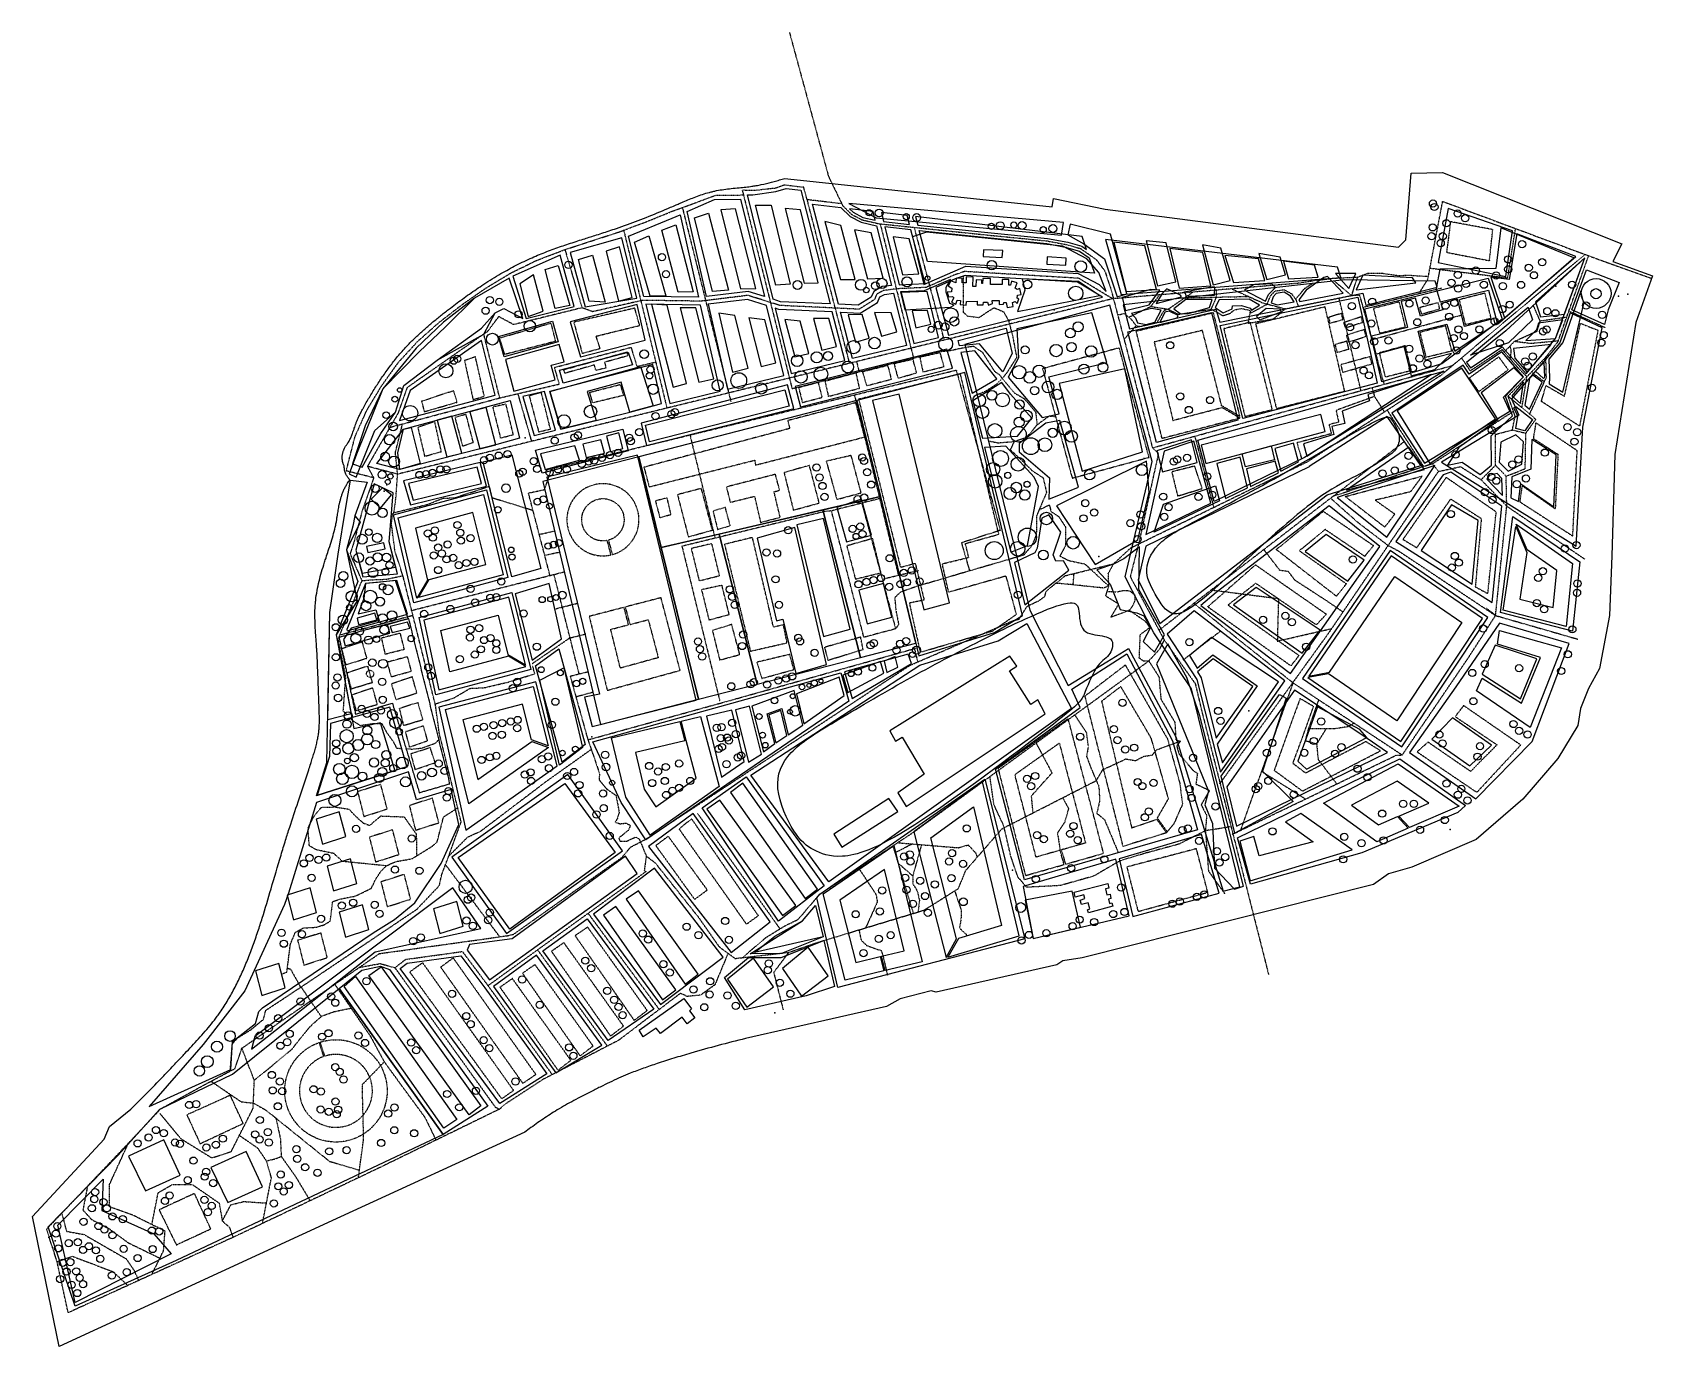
# Model space of a CAD drawing. Header units: metres. Extents: x -27 to 1213, y -26 to 980.
import ezdxf

# ---------------------------------------------------------------- set-up
doc = ezdxf.new("R2010")
doc.units = ezdxf.units.M
for name, pattern in [('1', [0.002, 0.002]), ('10', [0.001, 0.001]), ('11', [0.012, 0.004, -0.001, 0.004, -0.001, 0.001, -0.001]), ('13', [0.001, 0.001]), ('2', [0.001, 0.001]), ('20', [0.001, 0.001]), ('3', [0.012, 0.004, -0.001, 0.004, -0.001, 0.001, -0.001]), ('4', [0.001, 0.001]), ('5', [0.012, 0.004, -0.001, 0.004, -0.001, 0.001, -0.001]), ('6', [0.012, 0.004, -0.001, 0.004, -0.001, 0.001, -0.001]), ('7', [0.012, 0.004, -0.001, 0.004, -0.001, 0.001, -0.001]), ('8', [0.001, 0.001]), ('Dashed', [0.01, 0.005, -0.005])]:
    doc.linetypes.add(name, pattern=pattern)
for name, color, linetype, true_color in [('Blocks', 1, 'Continuous', 0xff0000), ('Buildings$Commercial', 173, 'Continuous', 0x424ace), ('Buildings$Industrial', 15, 'Continuous', 0xbf3f3f), ('Buildings$Library', 215, 'Continuous', 0xb242a5), ('Buildings$Parking', 122, 'Continuous', 0x1ccbb2), ('Buildings$Residential', 55, 'Continuous', 0x919748), ('Buildings$Workshop', 30, 'Continuous', 0xff7f00), ('bus stops', 225, 'Continuous', 0xa05c8b), ('Cycle Park', 18, 'Continuous', 0x000000), ('Green_Spaces', 3, 'Continuous', 0x1bff00), ('metro', 18, 'Continuous', 0x000000), ('Pavement', 252, 'Continuous', 0x829093), ('Playgrounds', 162, 'Continuous', 0x2734c3), ('railway track', 254, 'Continuous', 0xe6e6e6), ('Site', 225, 'Continuous', 0xb22c80), ('Street', 6, 'Continuous', 0xff00ff), ('Tree$Tree_type_1', 111, 'Continuous', 0x7fffbf), ('Tree$Tree_type_2', 125, 'Continuous', 0x3fbf7f)]:
    doc.layers.add(name, color=color, linetype=linetype, true_color=true_color)

msp = doc.modelspace()

# ---------------------------------------------------------------- linework, layer by layer
at = {"layer": 'Blocks'}
for p, q in [((765.3, 819.7), (765.4, 819.7)), ((764.5, 815.8), (764.3, 815.8)), ((950.2, 647.9), (950, 647.8)), ((259.9, 534.9), (259.8, 534.9))]:
    msp.add_line(p, q, dxfattribs=at)
for points in [[(583.4, 772.5), (545.3, 774.2), (539.7, 776), (520, 855.9), (524.1, 856), (541.9, 858.5), (549.7, 860.8), (560.8, 859.6)], [(533, 778.1), (520.6, 782), (488.8, 778.1), (473.9, 843.2), (494.8, 852.5), (514.7, 852.8)], [(569.8, 848.8), (591.6, 846.2), (598.6, 839.5), (607.1, 835), (618.9, 832.2), (630.3, 786.5), (623.2, 785.7), (616.8, 782.1), (614.8, 777.7), (604.8, 771.5), (589.7, 772.2)], [(598.2, 845.4), (600.9, 842.8), (608.5, 838.7), (617.9, 836.6), (616.2, 843.3)], [(1056.6, 845.6), (1048.9, 804.2), (1100.6, 793.5), (1105.9, 828.5)], [(482.7, 777.6), (440.7, 778.2), (429.1, 824.4), (462.4, 838.1), (468.6, 840.8)], [(622.6, 842.5), (624.3, 835.5), (644.1, 833.4), (642.3, 840.1)], [(625.3, 831.4), (636.3, 787.1), (656.2, 788), (645.2, 829.3)], [(435.4, 777), (424, 823), (384.4, 811.8), (395.8, 770.2)], [(794.3, 821.9), (806.2, 779.6), (974.4, 792.8), (971.7, 800.7)], [(1154.2, 808.7), (1109.2, 826.1), (1103.2, 791.1), (1089.1, 793), (1099.6, 761.8)], [(376.8, 809.8), (340.4, 793.7), (350.6, 761.3), (387.4, 770.6)], [(1161.1, 807.7), (1100.6, 751.9), (1070.6, 727.6), (1073.6, 723.5), (1097.9, 739.7), (1116.2, 718.9), (1138.7, 745.9)], [(791.9, 777.6), (772.8, 789.1), (686.7, 794.3), (679, 791.6), (664.2, 785), (673.9, 748.6)], [(1176.1, 756.7), (1151.1, 767.9), (1162.5, 798.7), (1187.4, 788.9), (1179, 768)], [(348, 761.4), (337.6, 792.1), (311.2, 777), (287.3, 758.6), (266.4, 738.6), (241, 707.4), (227.4, 679.1), (217.6, 650), (225, 647.6), (239.5, 673.2), (250.6, 689.7), (257, 710), (282.4, 729.5), (316.5, 753.8), (327, 765.7), (333.6, 768.9)], [(637.8, 781.2), (647.5, 742.2), (666.4, 746.8), (657.6, 782.1)], [(807.7, 771.9), (812.5, 753.4), (878.7, 768.4), (881.6, 758.6), (991.1, 780.6), (993.4, 771.6), (1048.1, 785.2), (1046.6, 789.8), (977.4, 790.8)], [(1005.8, 712.7), (992.8, 768.8), (1087.2, 792.3), (1097.9, 760.7), (1051.7, 726.7)], [(435.7, 772), (384.4, 758.8), (392.2, 731.9), (441.7, 744.8)], [(442.2, 772.2), (460.6, 696.3), (499.1, 705.7), (484.1, 771.6)], [(490.1, 772.2), (504.9, 707.2), (547.8, 717.7), (534.7, 771.3), (520.1, 775.9)], [(541.4, 769.2), (553.6, 719.1), (594.7, 729.2), (585, 766.4), (544.2, 768.3)], [(591.3, 766.1), (606.4, 765.4), (619.5, 773.6), (621.4, 777.8), (625, 779.8), (631.8, 780.6), (641.7, 740.7), (600.5, 730.6)], [(765.5, 480.4), (795.1, 498.3), (811.8, 508.6), (848, 440.9), (884.3, 322.9), (897.1, 326.1), (860.1, 477.8), (831.2, 520.6), (809.2, 563.6), (825.7, 633.7), (829.9, 651.7), (797.6, 771.4), (686.4, 741.4), (736.3, 537.9)], [(882, 755.9), (987.4, 777.6), (1002.2, 711.7), (899.2, 684.7)], [(370.7, 759.4), (375.1, 743.4), (333.8, 731.9), (329.4, 747.5)], [(811.2, 751.2), (875.3, 765.8), (895.6, 683.5), (833.3, 666.4)], [(1154.6, 587.1), (1159.7, 678.2), (1174.3, 754.2), (1149.8, 765.6), (1142.1, 742.6), (1105, 699.8), (1110.5, 687.4), (1051.5, 651.3)], [(253.7, 683.1), (326.8, 702.6), (316.4, 744.4), (261.9, 706.3)], [(379.8, 728.2), (375.8, 741.5), (334.7, 729.9), (341.2, 705.7), (372.9, 714.4), (369.7, 725.5)], [(432.1, 725.8), (379, 711.7), (376.2, 721.7), (428.8, 735.6)], [(677, 723.3), (672.8, 737.8), (556.7, 709.2), (560.7, 693.8)], [(1072.7, 718.6), (1068.1, 725.6), (1013.3, 688.8), (1038.5, 650.5), (1103.7, 690.3), (1099, 701), (1114.2, 716.7), (1097.6, 735.9)], [(454.2, 696.2), (447.5, 726), (368.8, 705.3), (377.1, 676.6), (430.1, 689.7), (448, 694.5)], [(621.8, 624.9), (651.3, 503), (709.2, 520.8), (730.7, 534), (686.5, 720), (603.9, 698.6)], [(1053.2, 720.9), (946.5, 655), (877.3, 621.3), (864.8, 668.2)], [(442.8, 664), (555.5, 692.5), (550.8, 710.4), (438.7, 681.1)], [(236.2, 650.2), (256.8, 676.7), (338.4, 698.5), (345.6, 669.6), (328.1, 664.9), (253.9, 645.8)], [(348.1, 701.6), (356.7, 671.8), (373.1, 675.9), (364.8, 705.4)], [(454.1, 585.9), (621.8, 624.9), (603.9, 698.6), (437, 655.5)], [(357.9, 660.6), (424.7, 676.5), (428.8, 659.9), (362.8, 643)], [(825.1, 595.8), (874.7, 620), (861.8, 667.4), (839.1, 659.7)], [(256.8, 637.1), (262, 618.7), (320.3, 632.9), (315.3, 651.1)], [(339.6, 563.6), (317.6, 651.6), (339.7, 656.9), (361.8, 569.9)], [(482.6, 469.9), (437, 655.5), (363.3, 636.4), (407.5, 450.5)], [(1046.3, 648.7), (971.6, 624.3), (1009.6, 594)], [(198.7, 454), (200.4, 536.1), (206.6, 580.9), (212.5, 616.5), (216.1, 637.5), (228.8, 635.9), (219.4, 610.2), (218, 602.4), (213.2, 584.1), (221.8, 559.9), (205.3, 519.1), (216.6, 458.6)], [(234.4, 634.8), (220.2, 583.8), (225.7, 563.6), (252.1, 565.7), (245.7, 590.2), (248.9, 627.8)], [(1090.2, 543.8), (1097.5, 617.5), (1058.5, 643.7), (1052.8, 641.7), (1016.5, 590.5)], [(264.7, 543.5), (249, 610.9), (320.2, 630.2), (336.7, 562.9)], [(621.8, 624.9), (577.8, 614.7), (606.5, 501.7), (648.9, 512.7)], [(498.5, 596.2), (527.6, 481.4), (606.5, 501.7), (577.8, 614.7)], [(867.2, 541.5), (935.9, 489.6), (1004.3, 586.8), (965.4, 618), (879, 551.6)], [(1106.1, 609.6), (1157.2, 575.1), (1151.6, 522), (1096.5, 536.2)], [(527.6, 481.4), (498.4, 596.2), (454.1, 585.9), (482.6, 469.9)], [(1021, 433.3), (1086.8, 532.4), (1012, 583.7), (944.9, 485.6)], [(355.3, 499.6), (377.8, 516), (368.2, 558.4), (342.1, 550.6)], [(281.6, 473.2), (268.7, 532.4), (339.6, 551.6), (354.1, 492.6)], [(882.2, 413.9), (931.4, 483.9), (862.1, 537.4), (841.3, 519.6), (864, 484.9)], [(734, 527.8), (768.2, 462.8), (582.4, 330), (522.7, 411.6), (652.1, 495.9), (712.1, 514.4)], [(1149.1, 512.4), (1095.8, 528), (1062.5, 479.4), (1026.9, 428.9), (1077.8, 393.6), (1120.9, 437.5)], [(378.3, 421.5), (357.9, 495.4), (375.6, 508.3), (395.9, 435.1)], [(600.3, 470.4), (645.7, 497.2), (643, 504.4), (594.4, 490.8)], [(810.5, 504.5), (845.4, 437.9), (864.5, 369.8), (732.1, 331.4), (709.9, 416.2), (774.9, 463.4), (768.4, 477.5)], [(401.6, 437.1), (591.5, 490), (597.6, 468.4), (442.2, 362.1), (423.5, 390.6)], [(304.4, 369.4), (374.4, 418.7), (358, 483.2), (283.7, 463.6)], [(1010.2, 428.9), (990.3, 442.6), (938.8, 476.8), (887, 402.6), (894.4, 372.5)], [(190.6, 396.4), (259.3, 418.3), (246.3, 463.7), (200.9, 451.3), (200.2, 426)], [(1069.9, 388.4), (1063.8, 383.1), (990.3, 352.2), (905.3, 328.1), (895.2, 363.7), (1019.6, 424.1)], [(62, 157.9), (124.5, 186.3), (125.8, 207.6), (143.4, 221.4), (145.9, 230.8), (148.8, 233.5), (233.4, 291), (249.8, 301.2), (265.5, 314), (285.6, 344.1), (299.1, 373.9), (293.2, 400.6), (266.7, 392.7), (260.5, 414.2), (190.1, 390.6), (168.6, 321.4), (165.5, 312.6), (135.2, 246.5), (103.4, 205.5)], [(293.7, 348.9), (335.7, 290.3), (424.3, 353.7), (382.6, 412.1)], [(543.9, 299.9), (485.3, 386.6), (519.1, 410.4), (578.8, 326.8)], [(701.8, 408.6), (732.3, 286.4), (589.2, 249), (573.1, 317.8), (575.5, 320.6)], [(444.3, 357.1), (507.5, 275.9), (537.4, 299.3), (478.6, 382.2)], [(815.1, 303.5), (881.1, 321.2), (867.7, 366.3), (804.7, 347.7)], [(426.7, 349.6), (339.9, 286.4), (307.2, 282.1), (305.6, 277.7), (322.5, 255), (435.7, 336.4)], [(453.4, 236.1), (501.4, 272.4), (448.8, 340.5), (402.2, 305.2)], [(802, 347.2), (731.2, 326.4), (738.7, 286.7), (812.2, 304)], [(140.4, 201.8), (235, 276.3), (316, 294.2), (294.6, 325.3), (143, 211.6)], [(522.2, 274.9), (562.2, 300), (572.2, 311.8), (578.1, 287.9), (546, 275)], [(448.5, 232.5), (413.5, 208.4), (363.5, 277.2), (397.3, 301.7)], [(366.5, 182.9), (330.4, 160.3), (254.3, 263.6), (259.6, 267.7), (300.5, 273.4), (319, 248.7)], [(408.6, 204.9), (358.6, 273.7), (325.6, 249.8), (373.3, 183.7)], [(578.6, 285.1), (586.7, 249.8), (564.9, 242.7), (518, 231.9), (502.4, 256.8), (520.8, 272.1), (545.8, 272)], [(207.6, 248.2), (224.9, 262.3), (239, 265.5), (246, 262.8), (321.2, 158.1), (287.1, 136.6)], [(287.1, 136.6), (82.7, 40), (5.4, 5), (-15.4, 65.9), (38, 120.5), (70.3, 155.9), (125.9, 182.8), (207.6, 248.2)]]:
    msp.add_lwpolyline(points, close=True, dxfattribs=at)
for points in [[(765.4, 819.7), (776, 816.6), (779.6, 814.1), (776.2, 824.1), (648.8, 839.4), (650.5, 832.8), (701.5, 827.5), (749.9, 822.7), (765.3, 819.7)], [(764.3, 815.8), (774.3, 812.9), (781.7, 807.7), (785.8, 796), (657.9, 805), (651.6, 828.6), (701.1, 823.5), (749.3, 818.8), (764.5, 815.8)], [(950, 647.8), (825.1, 586.9), (819.1, 561.3), (835.7, 527.7), (963.9, 626.2), (1035.7, 648.8), (1009.7, 686.4), (950.2, 647.9)], [(259.8, 534.9), (251.6, 560.8), (227.7, 558.5), (213.3, 523.1), (213.5, 522.2), (259.9, 534.9)]]:
    msp.add_lwpolyline(points, dxfattribs=at)
for points in [[(231.7, 523.9), (219.6, 520.5), (207.4, 517.1)], [(244.5, 527.2), (238.1, 525.5), (231.7, 523.9)], [(260.8, 531.4), (252.7, 529.3), (244.5, 527.2)], [(292.3, 405.1), (276.5, 468.2), (260.8, 531.4)], [(207.4, 517.1), (213.7, 487.7), (220, 458.3)], [(220, 458.3), (234.1, 462.5), (248.2, 466.8)], [(248.2, 466.8), (258.5, 432.5), (268.8, 398.3)], [(268.7, 398.2), (280.5, 401.6), (292.3, 405.1)], [(268.8, 398.3), (268.7, 398.3), (268.7, 398.2)]]:
    msp.add_open_spline(points, degree=2, dxfattribs=at)
at = {"layer": 'Buildings$Commercial', "linetype": '5'}
msp.add_line((415.6, 580.3), (412.7, 591.3), dxfattribs=at)
at = {"layer": 'Buildings$Commercial', "linetype": '2'}
for points in [[(800.5, 819.8), (810.1, 782.1), (833.2, 783.6), (824.4, 817)], [(615.9, 698.5), (655, 538.2), (674.8, 543.7), (636.3, 703.4)], [(557.8, 603.3), (578.3, 517.7), (598.8, 523.5), (578.2, 608.2)]]:
    msp.add_lwpolyline(points, close=True, dxfattribs=at)
at = {"layer": 'Buildings$Commercial', "linetype": '8'}
for points in [[(843.5, 814.8), (850.7, 784.6), (874.9, 786.3), (868.7, 811.8)], [(885.6, 809.5), (892.1, 788.8), (916.2, 790.5), (911.3, 807)], [(930.5, 805.1), (934.4, 791.6), (957.1, 793), (954.3, 802.2)], [(1108.2, 602), (1116.8, 582.2), (1111.5, 546.4), (1137, 539.9), (1139.8, 568.3), (1117.1, 584.1), (1108.5, 603.9), (1151.8, 573.8), (1146.9, 525.6), (1098.7, 538)]]:
    msp.add_lwpolyline(points, close=True, dxfattribs=at)
at = {"layer": 'Buildings$Commercial', "linetype": '6'}
for points in [[(999.3, 769), (1004, 750.1), (1023.8, 754.9), (1019.1, 774)], [(1034.7, 769.6), (1036, 764.7), (1050.1, 768.7), (1048.8, 773.4)], [(1064.9, 775.7), (1069.6, 756.7), (1089.4, 761.6), (1084.7, 780.7)], [(897.3, 685), (837.5, 669.4), (817.7, 751.7), (876.6, 765.8), (896.9, 686.4), (883.1, 694.5), (868.4, 752.2), (831.4, 743.3), (845.8, 683.3), (883.5, 693.2)], [(1034.8, 750.7), (1039.5, 731.7), (1059.3, 736.6), (1054.6, 755.7)], [(1003.8, 735), (1008.3, 716.6), (1028.3, 721.6), (1023.7, 740.4)]]:
    msp.add_lwpolyline(points, close=True, dxfattribs=at)
at = {"layer": 'Buildings$Commercial', "linetype": '11'}
for points in [[(1131.4, 710), (1145.6, 701.8), (1157.8, 757.6), (1171.2, 752.4), (1157.1, 678.9), (1127.9, 697.8)], [(1113.1, 633.2), (1111.3, 621), (1151.9, 594.8), (1155.3, 660.1), (1123.6, 681.4), (1121.7, 669.5), (1140.6, 657.3), (1138.5, 615.5)]]:
    msp.add_lwpolyline(points, close=True, dxfattribs=at)
at = {"layer": 'Buildings$Commercial', "linetype": '5'}
for points in [[(1072.7, 715.7), (1079.9, 705.3), (1102.5, 722.1), (1095.3, 731.9)], [(844.9, 643.9), (849.4, 625.4), (868.2, 631.1), (862.5, 648.3)], [(1055, 639.6), (1021.9, 592.2), (1032.5, 585.8), (1058.5, 623.1), (1081.9, 608.2), (1077.3, 555.9), (1086.9, 550.7), (1093.3, 613.2)], [(425.6, 540.1), (398.9, 533.2), (412.7, 476.6), (468.5, 491.9), (453.9, 547.5), (426.5, 540.4), (430, 527), (444.1, 530.7), (451.8, 501.6), (422.7, 493.6), (415.4, 523.3), (429, 526.8)], [(69.6, 78.8), (82.8, 52), (109.2, 64.2), (96.7, 91.3)]]:
    msp.add_lwpolyline(points, close=True, dxfattribs=at)
at = {"layer": 'Buildings$Commercial', "linetype": '3'}
for points in [[(977.7, 625), (1036.5, 640.6), (1027.7, 628.6), (1000.7, 622.2), (1015.7, 611.6), (1007.9, 601.6)], [(502.5, 588.4), (522.3, 506.6), (550.4, 513), (547.6, 526.8), (540, 524.9), (523.9, 593.6)]]:
    msp.add_lwpolyline(points, close=True, dxfattribs=at)
at = {"layer": 'Buildings$Commercial', "linetype": '5'}
msp.add_lwpolyline([(413.6, 591.5), (416.6, 580.6)], dxfattribs=at)
at = {"layer": 'Buildings$Commercial', "linetype": '10'}
for points in [[(546.8, 263.7), (561.4, 242.3), (581.9, 258), (566.6, 280)], [(504.9, 255.4), (519.5, 233.9), (540, 249.6), (524.7, 271.6)], [(109.2, 111.1), (122.3, 84.4), (148.7, 96.5), (136.2, 123.6)]]:
    msp.add_lwpolyline(points, close=True, dxfattribs=at)
at = {"layer": 'Buildings$Commercial', "linetype": '7'}
msp.add_lwpolyline([(90.9, 151.5), (101, 129.5), (134, 145), (124.1, 166.5)], close=True, dxfattribs=at)
at = {"layer": 'Buildings$Commercial', "linetype": '20'}
msp.add_lwpolyline([(46.2, 120), (59.3, 93.3), (85.7, 105.4), (73.2, 132.5)], close=True, dxfattribs=at)
at = {"layer": 'Buildings$Commercial', "linetype": '5'}
msp.add_arc((409.4, 607.2), 27.6, 285.1555, 283.0764, dxfattribs=at)
at = {"layer": 'Buildings$Commercial', "linetype": '5', "extrusion": (0, 0, -1)}
msp.add_arc((-409.4, 607.2), 16.2, 258.3809, 254.8445, dxfattribs=at)
at = {"layer": 'Buildings$Industrial', "linetype": '2'}
for points in [[(507, 398.4), (564.2, 317.3), (573.7, 324.3), (516.4, 405.4)], [(498.8, 392.6), (488.9, 385.6), (546.8, 304.2), (557, 311.9)]]:
    msp.add_lwpolyline(points, close=True, dxfattribs=at)
at = {"layer": 'Buildings$Industrial', "linetype": '3'}
for points in [[(477.2, 378.2), (528.3, 304), (519.4, 297.5), (467.7, 370.6)], [(459.3, 364.9), (489.3, 323.6), (479.7, 316.5), (449.9, 357.8)]]:
    msp.add_lwpolyline(points, close=True, dxfattribs=at)
at = {"layer": 'Buildings$Industrial', "linetype": '4'}
for points in [[(427.1, 316.6), (472.3, 251.7), (482.3, 259.3), (436.6, 323.2)], [(409.9, 304.5), (455.1, 239.7), (465.1, 247.3), (419.4, 311.2)]]:
    msp.add_lwpolyline(points, close=True, dxfattribs=at)
at = {"layer": 'Buildings$Industrial', "linetype": '5'}
for points in [[(388.1, 288.7), (433.3, 223.9), (443.3, 231.5), (397.7, 295.3)], [(370, 276.7), (415.2, 211.9), (425.2, 219.5), (379.5, 283.4)]]:
    msp.add_lwpolyline(points, close=True, dxfattribs=at)
at = {"layer": 'Buildings$Industrial', "linetype": '8'}
for points in [[(239.6, 264.8), (316, 158.4), (306.9, 151.5), (230.3, 258.2)], [(220, 257.4), (297.5, 147.9), (287.6, 141.3), (211.3, 249.7)]]:
    msp.add_lwpolyline(points, close=True, dxfattribs=at)
at = {"layer": 'Buildings$Industrial', "linetype": '7'}
for points in [[(271.3, 268), (341, 170.2), (332, 163.8), (261.5, 261)], [(294.7, 271.7), (358, 182.4), (348.2, 175.6), (285.2, 264.7)]]:
    msp.add_lwpolyline(points, close=True, dxfattribs=at)
at = {"layer": 'Buildings$Industrial', "linetype": '6'}
for points in [[(347.8, 259.9), (391.9, 196.7), (401.9, 204.3), (357.4, 266.6)], [(330.6, 249.2), (374.9, 185.7), (384.9, 193.3), (340.1, 255.9)]]:
    msp.add_lwpolyline(points, close=True, dxfattribs=at)
at = {"layer": 'Buildings$Industrial'}
msp.add_lwpolyline([(437.2, 216.4), (471.4, 240.7), (477.2, 232.7), (475.6, 231.3), (479.8, 225.9), (473.8, 221.3), (470, 226.3), (453.5, 213.8), (450.2, 218), (440.2, 211.2)], close=True, dxfattribs=at)
at = {"layer": 'Buildings$Library', "linetype": '6'}
for points in [[(909.1, 757.2), (925, 692.4), (977.3, 705.7), (962.3, 770.2)], [(965, 762.2), (966, 757.8), (976, 760.5), (974.8, 765.2)], [(976.5, 758.2), (977.8, 754.2), (991.1, 758.4), (989.8, 762.5)], [(978.6, 748.5), (980.1, 743.3), (993.7, 747.6), (992.3, 752.8)], [(969.9, 741.3), (971.5, 735.3), (980.6, 738), (978.9, 743.9)], [(974.3, 725.9), (975.7, 720.1), (998.2, 726.6), (996.6, 732.1)]]:
    msp.add_lwpolyline(points, close=True, dxfattribs=at)
at = {"layer": 'Buildings$Parking', "linetype": '20'}
for centre, radius in [((1169.8, 780.5), 11.4), ((1169.7, 780.3), 3.89)]:
    msp.add_circle(centre, radius, dxfattribs=at)
at = {"layer": 'Buildings$Residential', "linetype": '5'}
msp.add_line((809.3, 496), (809.3, 496), dxfattribs=at)
at = {"layer": 'Buildings$Residential', "linetype": '1'}
for points in [[(499.6, 844.5), (514.8, 784.1), (526.6, 784.3), (510.8, 845.3)], [(538.1, 848.1), (552.7, 787.5), (541.8, 786.9), (526.1, 848.1)], [(548.9, 845.6), (563.5, 788.4), (574.2, 788.7), (560.7, 844.5)], [(454.4, 828.9), (465.1, 833), (478.5, 781.8), (467.1, 781.4)], [(490.2, 841.9), (505.6, 783), (493.2, 782), (479.4, 838.3)], [(579.3, 835.5), (591.2, 791.1), (602.5, 791.1), (591.5, 832.5)], [(433.6, 819.8), (444.6, 824.5), (457.6, 778.7), (445.5, 778.3)], [(602, 829.2), (611.9, 791.6), (623.9, 792.1), (614.8, 826.8)], [(631.6, 823.9), (638.8, 794.7), (651.3, 795.4), (643.9, 822.3)], [(356.3, 794.7), (345.7, 787.8), (352.3, 762.8), (363.6, 767)], [(365.2, 798.8), (375.1, 802), (384.2, 771.3), (372.8, 769.1)], [(446.5, 772.2), (463.3, 708.7), (473.5, 711.6), (458.6, 771.4)], [(468.5, 769.6), (482.9, 712.5), (494.2, 715.2), (480.6, 769.6)], [(498.1, 765.3), (508.7, 720.2), (520.5, 723.2), (510.5, 763.7)], [(521.2, 761.7), (530.6, 724.5), (541.8, 727.3), (533.4, 760.2)], [(548.6, 760.5), (556.3, 731.9), (567, 734.6), (560.3, 759.4)], [(570.5, 761.2), (577, 737), (588.2, 740), (582.3, 761.2)], [(597.2, 764.2), (602.9, 743.1), (613.3, 746.3), (608, 764.3)], [(617.3, 766), (622.6, 747.7), (634.4, 751), (630.1, 765.7)], [(646.2, 767.1), (648.9, 754.2), (660.4, 757.1), (658, 767.5)], [(770.3, 322), (796, 328.7), (796.8, 325.1), (794.2, 324.6), (795.2, 320.1), (797.7, 320.6), (798.3, 317.2), (796.4, 316.7), (797.2, 313.4), (799, 313.8), (799.7, 311.3), (781.2, 306.2), (780.4, 308.6), (782.2, 309.4), (780.9, 313.9), (775.7, 312.5), (774.8, 316), (778.3, 317.1), (777.5, 319.9), (770.9, 318.3)]]:
    msp.add_lwpolyline(points, close=True, dxfattribs=at)
at = {"layer": 'Buildings$Residential'}
for points in [[(390.7, 806.5), (401.4, 809.9), (411, 773.7), (399, 774.7)], [(422.2, 816.3), (411.8, 812.9), (421.4, 774.7), (431.7, 777.5)], [(700.8, 814), (700.5, 808.8), (715.1, 808.1), (715.5, 813.5)], [(749.5, 808.5), (749.2, 803), (763.9, 802.1), (764, 807.6)], [(412.2, 671.3), (415.2, 659.5), (424.6, 661.8), (421.7, 673.7)], [(361.6, 657.8), (365.2, 645.6), (391.6, 652.8), (388, 663.8)], [(393.9, 665.2), (396.7, 655), (410.5, 658.3), (407.9, 668.3)], [(221.3, 531.8), (222.4, 527.1), (236.4, 530.5), (234.8, 535.8)], [(246.6, 525.6), (248, 520.8), (261.5, 524.3), (259.9, 528.7)], [(858.5, 503.3), (864.4, 493.6), (876.3, 503.7), (910.4, 480.1), (879.7, 435.4), (883.7, 421.2), (926.7, 483.1), (875.3, 517.1)], [(624.8, 499), (626.7, 490.3), (635.2, 494.4), (633.2, 502.4)], [(557.5, 473.9), (563.2, 451), (594.1, 472.7), (590.4, 486.8)], [(510.9, 461.7), (520.9, 421.6), (530.7, 427.7), (521.5, 464.4)], [(536.5, 457.9), (541.9, 436.5), (550.3, 442), (545.6, 461.2)], [(279.7, 309.3), (284.5, 290.3), (302.4, 296.1), (297.5, 314.9)]]:
    msp.add_lwpolyline(points, close=True, dxfattribs=at)
at = {"layer": 'Buildings$Residential', "linetype": '4'}
for points in [[(673.8, 786.3), (676.5, 784.6), (676.2, 781.8), (673, 781.6), (673.9, 777.9), (677, 778.2), (678.1, 777.1), (676.4, 773.8), (679.7, 772.4), (680.7, 775.4), (683.2, 775.1), (682.8, 772), (687.4, 771.6), (687.8, 774.3), (695.8, 774.6), (696, 771.9), (700.4, 771.7), (700.7, 773.8), (703.9, 773.9), (704.6, 771.6), (707.7, 772.7), (707.4, 775.2), (712.8, 775.2), (712.8, 772.1), (716, 772.2), (716.3, 773.6), (718.2, 773.6), (718.8, 769.7), (723.6, 770.4), (723.1, 773.6), (724.9, 774.4), (726.5, 772.7), (727.9, 776.1), (726.5, 776.8), (726.8, 779.3), (729.6, 779.8), (728.5, 784.4), (726.6, 783.4), (725, 784.5), (726.6, 788.5), (722.1, 789.9), (721.4, 786.9), (720.2, 786.9), (720.1, 791.2), (715, 791.2), (715.1, 787.4), (706.2, 787.4), (706.1, 791.9), (700.2, 792), (700.1, 788.2), (699.5, 788.1), (699.4, 790.7), (695.1, 790.8), (694.9, 785.9), (692.7, 785.8), (692.8, 792.9), (687.6, 793.1), (687.4, 788.5), (684.4, 788.5), (684.4, 792), (679.8, 792.1), (679.6, 788.5), (675.8, 790.1)], [(260.5, 634.9), (264.1, 622.3), (316.5, 635.1), (313.1, 647.5)], [(268.3, 547.6), (276.5, 561.4), (319.7, 573), (309.9, 612.8), (265.8, 600.8), (275.1, 561), (266.9, 547.2), (252.6, 608.8), (318, 626.5), (333.1, 565)], [(605.4, 553.4), (611.8, 527.5), (630.6, 532.5), (624.2, 558.4)], [(350.5, 494.8), (337.1, 502.7), (292.3, 490.7), (285.4, 522.3), (329.3, 534.2), (336.7, 504.1), (350.2, 496.1), (337.4, 547.9), (272.2, 530.2), (283.9, 476.9)], [(1095.7, 522.5), (1143.4, 509.2), (1119.4, 448.2), (1078.1, 476.1), (1082.5, 486), (1112.7, 466.7), (1127.3, 501.8), (1094.4, 511.9)]]:
    msp.add_lwpolyline(points, close=True, dxfattribs=at)
at = {"layer": 'Buildings$Residential', "linetype": '5'}
for points in [[(652, 731.6), (654.4, 720.4), (670.6, 724.5), (667.6, 735.1)], [(579.4, 713.2), (582, 701.7), (605.9, 707.9), (603.3, 719.6)], [(608.3, 720.7), (627.4, 725.5), (630.2, 714.6), (611.5, 709.7)], [(632.3, 726.7), (635.2, 715.6), (649.6, 719.7), (646.8, 730)], [(559.3, 708.3), (562.1, 697), (577.3, 701), (574.4, 712.4)], [(239.5, 329.9), (244.3, 311), (262.2, 316.7), (257.3, 335.6)]]:
    msp.add_lwpolyline(points, close=True, dxfattribs=at)
at = {"layer": 'Buildings$Residential', "linetype": '3'}
for points in [[(548.1, 643.3), (555.2, 614.6), (575, 620), (567.5, 648.8)], [(580.4, 652), (588.5, 622.8), (607.1, 627.8), (599.5, 656.4)], [(477, 585.2), (483.1, 560.5), (498.7, 564.4), (492.8, 588.9)], [(596.1, 587.2), (602.7, 561.8), (622.3, 566.6), (615.9, 592.8)], [(484.9, 553.6), (490.6, 530.5), (506.1, 534.7), (500.5, 557)], [(493.2, 522.4), (498.8, 499.8), (514.2, 504), (508, 527)], [(209.3, 508.3), (212.6, 496.2), (228.7, 501.2), (225.2, 513.7)], [(239.8, 516.6), (242.6, 504.4), (257.4, 508.1), (254.3, 520.3)], [(579, 509.5), (581.7, 499.7), (608.6, 507.9), (606.7, 517.3)], [(244.2, 498.1), (247.2, 487), (262.8, 491.3), (259.8, 502.3)], [(527.3, 498.1), (531, 485.7), (555.6, 492.5), (552.4, 504.1)], [(213.4, 489.8), (216.7, 477.8), (232.9, 482.7), (229.4, 495.2)], [(247.5, 481.5), (250.8, 469.5), (267, 474.5), (263.5, 486.9)], [(217.2, 473), (220.5, 460.9), (236.7, 465.9), (233.2, 478.4)], [(253.5, 462.6), (256.7, 449.7), (271.6, 454.2), (267.8, 467.2)], [(258.1, 444.8), (261.3, 433.2), (275.2, 438.1), (272, 449.3)], [(262.3, 427.9), (265.5, 415.9), (281, 421.2), (277.2, 432.7)]]:
    msp.add_lwpolyline(points, close=True, dxfattribs=at)
at = {"layer": 'Buildings$Residential', "linetype": '2'}
for points in [[(240.6, 631.6), (232.1, 622.9), (239.2, 616), (247.6, 626.2)], [(228.3, 586.8), (229.4, 582.2), (242.6, 585), (241.7, 589.6)], [(949, 486.4), (1020.2, 437.5), (1082.7, 531.6), (1012.8, 579.5), (949.8, 487.5), (965.6, 490.5), (1015.7, 563.7), (1067, 528.5), (1017.1, 453.3), (964.8, 489.3)], [(367.4, 434), (354.7, 438.7), (347.8, 465.9), (302.2, 453.9), (313.6, 408.3), (355, 437.5), (367.7, 432.8), (306.7, 389.8), (288.8, 461.9), (355.9, 479.5)]]:
    msp.add_lwpolyline(points, close=True, dxfattribs=at)
at = {"layer": 'Buildings$Residential', "linetype": '7'}
for points in [[(924.9, 584.4), (960.9, 613.7), (999.3, 587.5), (992.6, 579.2), (962.4, 599.7), (942.6, 583.5), (978.6, 558.2), (970.9, 548.7)], [(888, 541.9), (942.3, 503.3), (936.1, 495.3), (872.4, 540.5), (909, 572.7), (963.3, 534.9), (955.5, 526.7), (909.2, 558.5)], [(943.1, 470.3), (923.3, 415.4), (945, 399.5), (1004.7, 430.3), (993.5, 437.3), (947.4, 413.2), (937.7, 420.6), (953.5, 464.2)], [(221.6, 399), (226.4, 380), (244.2, 385.8), (239.3, 404.6)], [(261.2, 388.4), (265.9, 369.5), (283.8, 375.2), (278.9, 394)], [(230.6, 364.1), (235.4, 345.2), (253.3, 350.9), (248.4, 369.8)], [(810.5, 341.3), (819.1, 307.3), (872.5, 321.9), (863.8, 355.3)]]:
    msp.add_lwpolyline(points, close=True, dxfattribs=at)
at = {"layer": 'Buildings$Residential', "linetype": '5'}
msp.add_lwpolyline([(809.3, 496), (841.7, 439.2), (851, 405.6), (853.1, 389.4), (846.4, 374.2), (841.5, 368.3), (833.9, 378.8), (842.4, 393.6), (829.2, 440), (805.9, 479.5), (791.2, 468.2), (814.2, 371.4), (833.4, 377.8), (840.9, 367.5), (807.7, 357.1), (778.5, 472.3), (809.3, 496)], dxfattribs=at)
at = {"layer": 'Buildings$Residential', "linetype": '6'}
for points in [[(1068.3, 464.9), (1061.9, 456.5), (1093.9, 434.9), (1073.7, 414.5), (1041.1, 436.9), (1032.7, 429.5), (1078.5, 398.5), (1112.1, 434.7)], [(760.4, 354.4), (763.5, 343.5), (792.7, 351.8), (765.6, 454.9), (711.9, 416.8), (732.9, 334.8), (762.5, 343.2), (759.4, 354.1), (741, 348.9), (724.8, 412.1), (758.8, 436.2), (778.9, 359.7)]]:
    msp.add_lwpolyline(points, close=True, dxfattribs=at)
at = {"layer": 'Buildings$Residential'}
msp.add_lwpolyline([(472.2, 438), (434.3, 429), (441.1, 400.8), (449.8, 387.3), (480.9, 409.3), (473.1, 438.2), (469.2, 453), (484, 456.5), (498.4, 403), (445.7, 365.7), (426.9, 394.7), (415.9, 440.2), (468.2, 452.7), (472.2, 438)], dxfattribs=at)
at = {"layer": 'Buildings$Residential', "linetype": '8'}
for points in [[(1026, 371.1), (1001.8, 360.7), (961, 390.3), (1018.3, 420.2), (1065, 387.8), (1027, 371.5), (1018.8, 380.3), (1041.7, 390.2), (1017.5, 407), (982.5, 388.7), (1003.2, 373.7), (1017.8, 379.9)], [(680.2, 286.2), (660.4, 363.6), (693, 387.4), (714.6, 296.5), (681.6, 286.6), (673.5, 272.3), (728.2, 288.7), (700.1, 406.6), (647.5, 368.2), (672.1, 271.9)], [(189.9, 377.9), (194.7, 358.9), (212.5, 364.7), (207.6, 383.5)], [(932.1, 375.9), (953.2, 360.6), (911.7, 349.9), (907.8, 364.6), (897.1, 361.2), (905, 330.7), (983.1, 354.5), (943.7, 382.3)], [(198.4, 342), (203.2, 323.1), (221.1, 328.8), (216.2, 347.6)], [(622.7, 273), (640, 277.2), (624.9, 339.3), (590.9, 316), (603, 268.3), (621.7, 272.8), (624.4, 261.8), (594.8, 254.6), (578, 320.9), (632, 357.9), (653.7, 268.8), (625.4, 262)], [(207.6, 306.7), (212.4, 287.7), (230.3, 293.5), (225.4, 312.3)]]:
    msp.add_lwpolyline(points, close=True, dxfattribs=at)
at = {"layer": 'Buildings$Residential', "linetype": '10'}
msp.add_lwpolyline([(167.6, 319.8), (172.4, 300.9), (190.2, 306.6), (185.3, 325.4)], close=True, dxfattribs=at)
at = {"layer": 'Buildings$Residential', "linetype": '11'}
msp.add_lwpolyline([(175.7, 285.2), (180.5, 266.2), (198.4, 272), (193.5, 290.8)], close=True, dxfattribs=at)
at = {"layer": 'Buildings$Residential', "linetype": '13'}
msp.add_lwpolyline([(143.5, 261.8), (148.3, 242.9), (166.1, 248.7), (161.3, 267.5)], close=True, dxfattribs=at)
at = {"layer": 'Buildings$Workshop', "linetype": '6'}
for p, q in [((192, 206.9), (195.5, 196.1)), ((196.5, 196.4), (193, 207.2))]:
    msp.add_line(p, q, dxfattribs=at)
for points in [[(1058.3, 835.4), (1055.3, 812), (1088.1, 805.6), (1090.7, 829.4)], [(884.7, 753.5), (900.9, 686.4), (921.9, 691.6), (905, 758.4)]]:
    msp.add_lwpolyline(points, close=True, dxfattribs=at)
at = {"layer": 'Buildings$Workshop', "linetype": '3'}
for points in [[(387.1, 758.5), (393.5, 734.7), (407.3, 738.4), (404.2, 747.8), (437.5, 756), (433.8, 769.2)], [(330.3, 746.4), (369.5, 757.8), (373.1, 743.8), (334.3, 733.8)], [(303.4, 729.1), (310, 699.1), (318.6, 701.9), (311.8, 731.9)], [(379.3, 722.1), (427.7, 735.7), (428.4, 732.7), (410.7, 727.8), (411.7, 723.4), (404, 721.5), (402.9, 725.7), (380.4, 719.4)], [(399.3, 704.8), (422.7, 710.8), (425.1, 702.4), (401.6, 696.7)], [(270.6, 697.9), (272.6, 690), (297.8, 697.2), (295.2, 706)], [(325, 693.5), (331, 669.8), (340.8, 672.4), (335.2, 695.7)], [(353, 702), (360.2, 674.5), (369.2, 676.7), (362.2, 704.8)], [(440.8, 647.4), (444.8, 632.4), (525.6, 652.8), (526.3, 649.1), (609.8, 670.6), (603, 696.8), (550.9, 683.1), (552.4, 677.1)], [(267.7, 677.9), (272.9, 655.8), (285.7, 659.4), (280.7, 682.3)], [(296.1, 685.5), (301.9, 663.6), (310.2, 666.4), (304.6, 687.9)], [(503.9, 632.3), (506.9, 620.6), (525.5, 625.2), (530.1, 605.2), (545.1, 609.1), (540.4, 628.7), (544.7, 629.8), (541.5, 642)], [(449.6, 621.6), (453, 608.8), (461.5, 611.3), (458.6, 624)], [(466.5, 626.4), (474.8, 594.1), (493.2, 599.3), (484.8, 631.2)], [(493.7, 613.8), (497.2, 599.8), (506.9, 602.7), (503.1, 616.7)]]:
    msp.add_lwpolyline(points, close=True, dxfattribs=at)
at = {"layer": 'Buildings$Workshop', "linetype": '2'}
for points in [[(442, 679.6), (548.8, 706.6), (551.9, 694.3), (445.1, 666.9)], [(867.3, 664.2), (871.1, 650.4), (962.3, 674.9), (959, 687.7)], [(920.9, 663.8), (923.6, 653.2), (901.4, 647.8), (898.9, 657.8)], [(629, 445.5), (633.4, 437.6), (638.6, 440.8), (655.4, 412.4), (635.2, 398), (641.6, 387.7), (748, 458.7), (742.5, 469.4), (736.9, 465.8), (720.8, 491.6), (726.3, 495), (721, 502.7)], [(586.1, 366.5), (592.3, 356.4), (635.2, 383.7), (628.3, 393.8)]]:
    msp.add_lwpolyline(points, close=True, dxfattribs=at)
at = {"layer": 'Buildings$Workshop', "linetype": '6', "extrusion": (0, 0, -1)}
msp.add_arc((-205, 169.9), 39.2, 72.1616, 70.7005, dxfattribs=at)
at = {"layer": 'Buildings$Workshop', "linetype": '6'}
msp.add_arc((205, 169.9), 27.9, 109.8948, 107.8384, dxfattribs=at)
at = {"layer": 'bus stops'}
for p in [(1139, 786), (1187, 778.4), (721, 760), (244, 634), (1058, 370), (308.5, 334.7), (541, 229.6), (-12, 50), (-10, 55)]:
    msp.add_point(p, dxfattribs=at)
at = {"layer": 'Cycle Park'}
for p in [(755, 768), (350, 670), (242, 629), (789, 579), (904, 461), (401, 441), (723, 339)]:
    msp.add_point(p, dxfattribs=at)
at = {"layer": 'Green_Spaces'}
for p, q in [((765.4, 825.4), (777.6, 818.6)), ((717.9, 663.6), (701.5, 662.5)), ((701.5, 662.5), (721.6, 582.5)), ((739.6, 639.9), (717.9, 663.6)), ((1120.7, 668.7), (1119.8, 646)), ((1139.3, 656.8), (1120.7, 668.7)), ((339.6, 563.6), (317.6, 651.6)), ((734.5, 587.6), (742.8, 632.8)), ((742.8, 632.8), (739.6, 639.9)), ((721.6, 582.5), (734.5, 587.6)), ((227.7, 558.5), (226.4, 547)), ((236.9, 559.1), (227.7, 558.5))]:
    msp.add_line(p, q, dxfattribs=at)
for points in [[(597.7, 849.4), (618.6, 838.3), (760.6, 825.1), (762.1, 834.8)], [(646.5, 823.9), (655.2, 787.3), (687.2, 801.3), (773.3, 795.7), (789.4, 787.4), (794.8, 782), (789.2, 796.6), (779.9, 807), (761.6, 816.6), (749.3, 818), (657.2, 827.3)], [(825.3, 820.8), (834.1, 786.3), (848, 789.3), (840.7, 819.2)], [(868.4, 817.6), (876.5, 787), (889.5, 790.5), (882.6, 815.2)], [(911.6, 811.1), (917.8, 791.2), (932, 794.7), (927.9, 808.2)], [(1123.4, 774.1), (1127.3, 762.5), (1145.6, 764.6), (1161.1, 807.7)], [(970.3, 795.9), (980.5, 784.4), (985.8, 795.8)], [(991.2, 794.4), (986, 783.3), (1031.8, 788.5), (1029.1, 792.5)], [(337.6, 792.1), (311.2, 777), (288.8, 754.9), (268.6, 735.8), (241, 707.4), (220.8, 657.4), (215.1, 642.4), (220.5, 639.7), (234.8, 675.6), (250.6, 689.7), (257, 710), (282.4, 729.5), (318.2, 749.4), (327, 765.7), (333.6, 768.9), (348, 761.4)], [(637.3, 781.8), (640.6, 768), (675.6, 770), (678.3, 771.4), (675, 772.9), (672.3, 781.6), (672.2, 785.3), (675.5, 791.3), (655.3, 782.5)], [(730.3, 791.7), (732.5, 783.1), (726.7, 766.7), (789.5, 779), (773.6, 789.6)], [(806.9, 777.4), (809.4, 767.4), (827.5, 771.9), (835.8, 783.1), (828.8, 783.4)], [(841.1, 784), (837.6, 780.4), (833, 772.7), (852.3, 778), (851.6, 779.3)], [(875.3, 785.3), (854.1, 781.4), (855.5, 780.1), (855.8, 778.3), (877.6, 779.1), (877.9, 785.4)], [(900.6, 783.1), (916.6, 774.7), (918.9, 779.7), (924.4, 785), (921.6, 787.8), (907.5, 787)], [(924.8, 780.5), (922.6, 778), (921.1, 773.2), (925.7, 771.9), (938.7, 774), (935.9, 778.3), (930.9, 781.6)], [(961.3, 792.8), (947.7, 782.9), (942.3, 775.6), (942.9, 774.3), (976.2, 780.7), (964.2, 793.5)], [(1158.2, 782.3), (1144.3, 743), (1133.7, 730.2), (1134.1, 715.6), (1133.9, 711.4), (1144.2, 704.8), (1160.5, 772.8)], [(855.7, 775.8), (846.4, 768.8), (851.4, 765.2), (856.6, 765), (873.9, 769.8), (875.9, 775.8)], [(881.1, 775.7), (878.2, 769.7), (884.3, 765.6), (891.1, 768.8), (891.5, 770.9), (898.3, 771.3), (904.9, 769.2), (906, 767.8), (912.1, 771.5), (904.1, 776.1)], [(997.9, 747.7), (1001.2, 734), (1022.7, 739.9), (1028.1, 717.5), (1046.4, 722.3), (1059, 734.6), (1039.2, 729.4), (1033.6, 751.7), (1055.6, 757.1), (1061.6, 736.4), (1092.4, 756.9), (1091.4, 761.3), (1068.9, 755.1), (1063.6, 776.1), (1050.9, 772.9), (1052.4, 768), (1035.3, 763.1), (1031.5, 776.8), (1020.5, 774.4), (1025.3, 754.5)], [(1073.6, 733.2), (1117.7, 769.9), (1121, 760.3), (1102.6, 742.6)], [(783.8, 765.6), (726.2, 753.4), (727.6, 731.2), (719.6, 716.5), (745.6, 685.4), (758.7, 688.3), (750.8, 716.6), (795.3, 727.5)], [(814, 765.2), (817.1, 761.8), (818.8, 758), (825.4, 756.8), (831.9, 758.6), (836.7, 767.7), (829.3, 769)], [(839.6, 766.1), (835.7, 758.3), (849.1, 761.7), (849.8, 763.5), (843, 767)], [(917.1, 769), (909.8, 762.9), (912.4, 760.3), (928.6, 766.3), (928.2, 768.4)], [(1125.8, 757.8), (1124.2, 752.6), (1116, 744.4), (1138.7, 745.9), (1144.2, 760.4)], [(681.3, 744.4), (718.2, 753.9), (722.7, 734.6), (715.5, 720.5), (697.6, 741.8), (682.5, 740.4)], [(375.8, 741.5), (334.7, 729.9), (341.2, 705.7), (372.9, 714.4), (369.7, 725.5), (379.8, 728.2)], [(683.5, 735.4), (692.1, 704.2), (711, 715), (694.2, 736.5)], [(1106.5, 738.3), (1107.6, 731), (1117, 720.1), (1135.5, 741.5)], [(1064.8, 662.6), (1055.9, 649), (1067.2, 651.2), (1081.1, 641.9), (1089.6, 649.1), (1089.4, 671.6), (1105.9, 686.8), (1100.3, 701.8), (1114, 716.4), (1106.8, 723.5), (1081.8, 704.4), (1094.6, 683.7)], [(1128.7, 726.7), (1123.5, 720.9), (1129.5, 715.4), (1130.5, 716.5), (1129.9, 727.8)], [(714.8, 712.4), (692.6, 698.3), (700, 669.7), (726.9, 671.2), (737.7, 685), (721.5, 703.5)], [(945.8, 665.4), (948.4, 655.9), (1043.4, 718.5), (994.9, 703.2), (996.2, 698.4), (975.3, 690.4), (977.5, 681), (967.5, 678.6), (969, 672.5)], [(1114.3, 712.7), (1105.2, 702), (1111.9, 696.3)], [(1121.4, 717.9), (1118.7, 715.3), (1115.2, 694.9), (1118.7, 692), (1128.5, 712.5)], [(282.5, 683.5), (290, 655.5), (301.5, 658.2), (293.7, 686.5)], [(307.4, 689.8), (315.2, 661.6), (327.5, 664.7), (320.1, 693.1)], [(748.5, 681.2), (728, 665.5), (728.2, 659.2), (751.3, 639.3), (750.9, 622.9), (773.4, 632.1), (759.3, 683.2)], [(1108.3, 693.9), (1121.2, 684.1), (1115.1, 675.2), (1108.2, 677.2), (1109.9, 686.6), (1106.9, 692.9)], [(262.7, 677.9), (269.4, 650.3), (253.9, 645.8), (252.5, 658.5), (256.8, 676.7)], [(1108.3, 672.2), (1096.8, 666.6), (1095.6, 651.4), (1102.4, 644.4), (1112.8, 649.9), (1114.3, 667)], [(833.6, 660.1), (837.9, 643.9), (864.3, 651.1), (860.1, 668.3)], [(923.8, 661.9), (928.4, 644.4), (942, 651.6), (938.2, 665.9)], [(1026.5, 662.8), (978.7, 629.8), (1038.3, 645.8)], [(756.7, 617.8), (786.2, 573), (819, 591.9), (827.6, 628.4), (825.5, 652.1)], [(879.5, 650.2), (886.1, 623.6), (902.8, 631.7), (897.4, 655.2)], [(902.2, 646.2), (905.1, 632.8), (926.7, 643.1), (924.1, 652.1)], [(228.8, 635.9), (219.4, 610.2), (223.6, 605.3), (213.2, 584.1), (221.3, 545.1), (205.3, 519.1), (218.8, 447.4), (238.9, 451.9), (250.2, 415), (190.1, 395.9), (198, 421.3), (200.4, 536.1), (206.6, 580.9), (212.5, 616.5), (216.1, 637.5)], [(234.4, 634.8), (220.2, 583.8), (225, 566.2), (250.7, 570.9), (245.7, 590.2), (248.9, 627.8)], [(838.5, 619.2), (878.4, 633.2), (881.5, 621.8), (831.5, 597.8)], [(1094, 642.6), (1088, 641.2), (1086.1, 638.2), (1098.1, 625.7), (1097.7, 638.7)], [(588.4, 616.6), (595.8, 590.2), (615.1, 595.5), (607.5, 623)], [(745.4, 608.4), (741.9, 585.4), (740, 582), (724.4, 574.6), (732.3, 542), (766.1, 568.6), (762.1, 575.8), (756.1, 575.6), (754.1, 580.4), (760.1, 597.8), (750.8, 611)], [(1059, 618.6), (1035.8, 583.7), (1074.8, 558), (1079.5, 606.6)], [(527.4, 593), (542.4, 529.7), (547.1, 531), (557.1, 489.5), (580.7, 496.5), (556.3, 601.2)], [(947.1, 582.9), (979.8, 560.1), (992.3, 576.2), (963.1, 596)], [(820.3, 586.4), (808.1, 577.4), (800.2, 573.1), (787.5, 568.9), (797.7, 557.9), (805.4, 538.5), (818.2, 535.9), (823.5, 533.6), (827.3, 527.1), (828.6, 524.6), (823.1, 514), (831.8, 505.7), (839.4, 519.2), (819.6, 553.8)], [(342.1, 550.6), (355.3, 499.6), (377.8, 516), (368.2, 558.4)], [(909.6, 555.4), (892.1, 542), (944.8, 505), (958.6, 522.7)], [(842, 512.1), (833.2, 496.9), (873, 399.4), (870.3, 389), (876.1, 374.6), (877.6, 340.4), (892.9, 324.3), (899.8, 326.6), (866.3, 457), (856.4, 486.5)], [(1092.6, 511.3), (1082.6, 489.1), (1111.8, 470), (1124.5, 500.7)], [(593.2, 488.3), (597, 475), (624.4, 489.7), (622, 498.8)], [(864.6, 490.8), (867.4, 486.2), (879, 440.1), (906.9, 479.6), (876.5, 500.7)], [(361, 484.4), (379.6, 493.8), (393.8, 432.9), (376.2, 419.4)], [(523.3, 464.6), (532.3, 429.6), (541.1, 435.9), (535.2, 458.7), (546.3, 462.6), (551.2, 442.6), (562.5, 450), (555.9, 476.5)], [(246.3, 463.7), (200.9, 451.3), (200.2, 426), (190.6, 396.4), (259.3, 418.3)], [(488.6, 456.7), (500.3, 410.1), (517.6, 422.2), (508.2, 461.3)], [(956.4, 464), (941.3, 422.4), (948.1, 416.3), (994.2, 440.5), (988.8, 446.6)], [(1043.9, 439.2), (1073.2, 418.8), (1089.6, 434.6), (1059.8, 455.5)], [(305.6, 277.7), (322.5, 255), (435.7, 336.4), (426.7, 349.6), (339.9, 286.4), (307.2, 282.1)], [(732.8, 315.9), (738.7, 286.7), (775.1, 295.3), (768.7, 322.9)], [(525.5, 275.8), (540.9, 288.3), (562.2, 300), (572.2, 311.8), (578.1, 287.9)]]:
    msp.add_lwpolyline(points, close=True, dxfattribs=at)
for points in [[(798.1, 825.9), (767, 833.6), (765.4, 825.4)], [(777.6, 818.6), (793.3, 807), (803, 778), (810.6, 780.1), (798.1, 825.9)], [(368.8, 705.3), (438.2, 724.6), (448, 694.5)], [(448, 694.5), (430.1, 689.7), (423.4, 712.5), (397.4, 705.5), (404.2, 683.3)], [(404.2, 683.3), (377.1, 676.6), (368.8, 705.3)], [(317.6, 651.6), (339.7, 656.9), (361.8, 569.9)], [(1119.8, 646), (1105.3, 640.1), (1104.4, 623.9), (1110.3, 621.2), (1112.2, 634.8), (1137.4, 617.2), (1139.3, 656.8)], [(226.4, 547), (222, 535.3), (235.6, 538.3), (238.2, 530.1), (216.7, 524.2), (210.7, 515.6), (212, 510.6), (246.3, 520.5), (244.5, 526.9), (260.2, 531.6), (250.7, 560.7), (236.9, 559.1)], [(361.8, 569.9), (339.6, 563.6)]]:
    msp.add_lwpolyline(points, dxfattribs=at)
at = {"layer": 'metro'}
msp.add_point((1194, 780), dxfattribs=at)
at = {"layer": 'Pavement'}
for points in [[(1050.1, 799.2), (1047.4, 784.3), (1050.5, 774.1), (1087.3, 782.9), (1094.4, 757), (1152.8, 807.7), (1096.9, 830.7), (1093, 799.6)], [(932.4, 470.5), (914.3, 414.7), (937.9, 391.6), (893.3, 367.3), (882.8, 410.8), (927.3, 473.4)], [(26.8, 102.4), (25.8, 78.3), (65.5, 60.4), (78.9, 45.1), (5.4, 7.9), (-8, 67.1)]]:
    msp.add_lwpolyline(points, close=True, dxfattribs=at)
at = {"layer": 'Pavement', "linetype": '3'}
msp.add_lwpolyline([(605.2, 699.5), (637.2, 570.9), (648.5, 573.9), (655.3, 545.7), (644, 543.4), (652.3, 505.8), (707.6, 522), (726, 534.8), (718.1, 564.1), (674.1, 551.7), (669.2, 573.5), (689.5, 578.4), (686.9, 589), (712.5, 596.1), (683.1, 718.9)], close=True, dxfattribs=at)
at = {"layer": 'Pavement', "linetype": '1'}
msp.add_lwpolyline([(366.4, 639.7), (406.9, 473.6), (395.4, 471.4), (401.2, 449), (480.9, 469.1), (436, 656.7)], close=True, dxfattribs=at)
at = {"layer": 'Playgrounds'}
for points in [[(758.6, 711.5), (776.2, 644.5), (822.6, 659.2), (809, 722.8)], [(1017.5, 690.5), (1042.5, 650.3), (1092.8, 684.4), (1066.9, 723.2)], [(298.5, 348.6), (380.3, 405.3), (418.9, 352.3), (338.1, 293.7)]]:
    msp.add_lwpolyline(points, close=True, dxfattribs=at)
at = {"layer": 'railway track'}
for points in [[(997.7, 681.1), (984.9, 674.4), (935.5, 644.6), (866.1, 607.5), (833.9, 591.7), (822.3, 568.5), (831.7, 551), (844.6, 529), (868.3, 544.8), (919.9, 593.7), (963.4, 630.2), (985.8, 639.9), (1008.1, 654.2), (1017, 660.1), (1020.9, 671.2), (1012.8, 684.8), (1010.6, 687.8), (997.7, 681.1)], [(767, 543.6), (762.1, 543.3), (744.7, 537.3), (700.5, 516), (642, 485.3), (582.8, 450.3), (550, 430), (538.5, 403.3), (556.3, 364.1), (569.9, 354), (588.9, 346.4), (632, 357.9), (772.8, 464.3), (776.7, 469.9), (786.9, 497.1), (797.9, 502.5), (801.3, 515.1), (793.7, 518.7), (774.3, 519.6), (774.4, 539.2), (772, 543.9), (767, 543.6)]]:
    msp.add_open_spline(points, degree=3, dxfattribs=at)
at = {"layer": 'Site'}
for p, q in [((1023.8, 821.4), (1024.2, 821.5)), ((31.6, 142.7), (48, 156)), ((31.6, 142.7), (48, 156)), ((27.5, 132.8), (31.6, 142.7)), ((27.5, 132.8), (31.6, 142.7))]:
    msp.add_line(p, q, dxfattribs=at)
for points in [[(1024.2, 821.5), (1028.2, 872.6), (1052.2, 873.1), (1189.6, 818.5), (1182.5, 804.9), (1213, 794), (1200.2, 758.2), (1184.1, 657.2), (1181.7, 579.7), (1180, 533.8), (1172.4, 493.3), (1164, 477.9), (1157.8, 462.7), (1155.8, 449.6), (1140.5, 424.4), (1113.6, 393.3), (1077.9, 362.3), (1028.6, 341.3), (1010.9, 336.1), (999.3, 327.8), (776.2, 271.8), (761.4, 269.4), (756.9, 266.5), (664.5, 245.5), (660.7, 246.5), (637, 240.4), (626.5, 234.6), (518.6, 210)], [(546.6, 867.9), (548.8, 868.6), (551.1, 868.3), (753.4, 846.7), (754.3, 853.2), (794, 845), (1018.6, 815.9), (1023.8, 821.4)], [(353, 140.8), (349.6, 138.3), (208.6, 73.5), (-6.9, -25.9), (-27.4, 73.8), (27.5, 132.8), (31.6, 142.7), (48, 156)]]:
    msp.add_lwpolyline(points, dxfattribs=at)
for points, knots in [([(211.4, 648.1), (211.3, 648.5), (211, 648.9), (210.7, 649.7), (210.4, 650.6), (210, 651.9), (209.8, 653.5), (209.7, 654.9), (209.8, 656.3), (210, 657.6), (210.3, 658.7), (210.6, 659.7), (210.9, 660.6), (211.2, 661.2), (211.5, 661.9), (211.9, 662.6), (212.4, 663.5), (213, 664.4), (213.6, 665.2), (214, 665.8), (214.3, 666.3), (214.8, 667), (215.4, 668), (216.1, 669.3), (216.7, 670.6), (217.3, 671.9), (217.8, 673.4), (218.4, 675.2), (219, 677.1), (219.7, 679.2), (220.4, 681.2), (221.1, 683), (221.7, 684.5), (222.5, 686.2), (223.6, 688.4), (224.7, 690.5), (225.5, 692), (226.3, 693.3), (227.5, 695.6), (230.2, 700.3), (234.2, 707), (239.3, 714.9), (244.8, 722.7), (249.7, 729.1), (253.9, 734.2), (257.2, 737.8), (260.2, 741.1), (264.1, 745.1), (268.1, 748.9), (272.2, 752.6), (275.3, 755.3), (278.5, 758), (282.7, 761.5), (286.9, 764.9), (291.9, 768.7), (298.3, 773.6), (307.1, 780.1), (318.7, 788), (330.7, 795.4), (343, 802.2), (354.7, 807.8), (366.3, 812.6), (377.5, 816.6), (386.9, 819.7), (395.5, 822.4), (403.9, 825.1), (412.4, 827.8), (420.7, 830.6), (430.9, 834.2), (444.8, 839.5), (457.1, 844.7), (465.1, 848.1), (468.3, 849.5), (471.7, 851), (475.7, 852.6), (480.6, 854.6), (485.6, 856.4), (490, 857.7), (493.2, 858.5), (495, 858.9), (497.8, 859.5), (502, 860.2), (507.8, 860.9), (513.4, 861.4), (518.7, 861.9), (522.4, 862.4), (525.1, 862.8), (527.5, 863.2), (532, 864.1), (537.3, 865.4), (542.5, 866.8), (545.2, 867.6), (546.6, 867.9)], [3970.152564, 3970.152564, 3970.152564, 3970.152564, 3971.185187, 3971.74687, 3972.571145, 3974.199745, 3975.770129, 3977.252086, 3978.626953, 3979.886505, 3981.034709, 3982.074706, 3983.01343, 3983.864284, 3984.309424, 3985.042674, 3986.322462, 3987.392912, 3988.283104, 3989.310231, 3989.562306, 3990.186087, 3991.685607, 3993.126663, 3994.559371, 3996.028739, 3997.573209, 3999.223566, 4001.658972, 4003.646038, 4005.789464, 4008.099318, 4009.316706, 4010.747768, 4013.792712, 4016.631662, 4017.971609, 4018.832972, 4021.161131, 4025.773852, 4035.081962, 4044.482898, 4054.086772, 4063.535753, 4068.741016, 4073.946279, 4078.12695, 4082.307621, 4090.611077, 4094.735907, 4098.860736, 4102.958525, 4107.056314, 4115.19346, 4119.401341, 4125.937084, 4139.134528, 4152.3877, 4167.957902, 4181.350628, 4194.768208, 4206.882033, 4218.815444, 4230.600997, 4236.435692, 4245.767598, 4257.162845, 4263.200681, 4272.030013, 4289.761333, 4307.658759, 4312.142174, 4315.654689, 4318.270454, 4323.363828, 4328.597757, 4333.969068, 4339.480847, 4342.291853, 4343.741521, 4345.217242, 4350.950039, 4356.42827, 4362.637299, 4367.773459, 4372.452449, 4373.919181, 4375.857201, 4379.766759, 4387.815475, 4391.954403, 4396.166549, 4396.166549, 4396.166549, 4396.166549]), ([(215.7, 637.9), (215.6, 638.1), (215.2, 638.4), (214.7, 639), (214.1, 639.7), (213.5, 640.5), (212.8, 641.6), (212.2, 642.9), (211.8, 644.3), (211.6, 645.4), (211.4, 646.7), (211.4, 647.6), (211.4, 648.1)], [3958.69211, 3958.69211, 3958.69211, 3958.69211, 3959.315961, 3960.093607, 3961.009672, 3962.086602, 3963.344978, 3964.797401, 3966.438808, 3967.446678, 3968.422572, 3970.152564, 3970.152564, 3970.152564, 3970.152564]), ([(48, 156), (52.1, 160), (60.3, 168.2), (70.4, 178.6), (79.2, 187.8), (84.8, 193.7), (90.2, 199.4), (94.7, 204.2), (99.9, 209.8), (104.9, 215.5), (109.7, 221.2), (113.5, 226.1), (116.7, 230.6), (120.5, 236.3), (125.2, 244.3), (130.4, 254.3), (135.1, 264.7), (139.4, 275.4), (142.7, 284.5), (145.8, 293.4), (149.9, 306.2), (155.7, 325.7), (161.5, 345.7), (166.3, 361.4), (170.6, 375), (176.6, 392.9), (182, 409.1), (185.4, 419.5), (186.3, 422.3), (187.1, 425), (188.2, 428.3), (189.3, 432.2), (190.3, 436), (191.1, 439.8), (191.6, 442.8), (191.9, 445.2), (192.1, 447.5), (192.3, 450.3), (192.4, 453.8), (192.3, 457.5), (192.2, 461.8), (192, 467.2), (191.7, 475.1), (191.3, 485.9), (190.9, 496.9), (190.5, 505.4), (190.2, 509.8), (190, 512.6), (189.8, 515.6), (189.5, 519.4), (189.2, 524.1), (189, 529), (188.9, 534.1), (188.9, 538.4), (189.2, 542.2), (189.6, 546.8), (190.5, 552.9), (192.1, 560.2), (194, 567.4), (195.9, 573.4), (197.6, 578.7), (199.3, 583.9), (201.3, 590), (203.3, 596.6), (204.6, 602.1), (205.4, 605.7), (205.7, 607.8), (205.9, 609.2), (206.2, 610.8), (206.4, 612.4), (206.8, 614.5), (207.1, 616.6), (207.5, 618.8), (208.1, 621.1), (208.7, 623.4), (209.4, 625.8), (210.3, 628.3), (211.4, 630.8), (212.5, 632.9), (213.4, 634.3), (214.1, 635.5), (214.8, 636.6), (215.4, 637.5), (215.7, 637.9)], [3431.995199, 3431.995199, 3431.995199, 3431.995199, 3449.187205, 3466.723031, 3475.643961, 3487.179047, 3491.30703, 3499.089595, 3506.767914, 3514.355007, 3521.821958, 3529.14729, 3532.936522, 3538.445996, 3549.566278, 3560.842158, 3572.242704, 3583.787016, 3595.482085, 3601.361627, 3612.030024, 3635.56092, 3662.569661, 3674.536546, 3684.823586, 3705.34489, 3731.128967, 3736.13867, 3738.016823, 3740.155784, 3744.352393, 3748.43342, 3752.380007, 3756.200859, 3759.908454, 3761.699155, 3763.354849, 3766.749423, 3770.271838, 3773.932289, 3777.715773, 3783.367258, 3789.987593, 3801.34009, 3815.90795, 3823.1312, 3826.710113, 3829.240978, 3831.550554, 3835.758183, 3840.585258, 3845.554516, 3850.64959, 3855.856968, 3858.502128, 3862.022037, 3869.584154, 3876.98429, 3884.381184, 3892.01532, 3895.758826, 3901.189538, 3908.326034, 3915.218607, 3921.870868, 3925.114275, 3926.457232, 3928.256979, 3929.194235, 3931.238572, 3933.283284, 3935.431163, 3937.676258, 3940.012145, 3942.446431, 3944.988085, 3947.630692, 3950.365463, 3953.198921, 3954.508808, 3955.486798, 3957.175166, 3958.69211, 3958.69211, 3958.69211, 3958.69211]), ([(518.6, 210), (511.6, 208.3), (497.6, 204.7), (479.3, 199.6), (463.7, 194.9), (451.6, 191.1), (440.5, 187.3), (431.2, 183.8), (423.2, 180.4), (416.2, 177.2), (409, 173.7), (401.5, 169.9), (394.1, 166.2), (387.1, 162.5), (380.7, 159), (372.8, 154.4), (363.5, 148.4), (356.5, 143.4), (353, 140.8)], [2690.009206, 2690.009206, 2690.009206, 2690.009206, 2711.597978, 2733.401281, 2747.054852, 2760.320211, 2771.545125, 2782.339586, 2790.104606, 2797.679573, 2805.403728, 2813.948622, 2822.952213, 2830.323443, 2837.554741, 2844.864734, 2857.757903, 2870.777742, 2870.777742, 2870.777742, 2870.777742])]:
    msp.add_open_spline(points, degree=3, knots=knots, dxfattribs=at)
at = {"layer": 'Street', "linetype": 'Dashed'}
for p, q in [((552.2, 980.4), (582.1, 870.1)), ((582.1, 870.1), (593, 847.7)), ((495.9, 855.7), (517, 855.9)), ((516.1, 859.5), (517, 855.9)), ((525.3, 859.3), (516.1, 859.5)), ((517, 855.9), (554.2, 707.6)), ((541.9, 861.1), (525.3, 859.3)), ((548.3, 863.5), (541.9, 861.1)), ((561.9, 861.8), (548.3, 863.5)), ((563.1, 861.9), (561.9, 861.8)), ((565.8, 852.3), (563.1, 861.9)), ((462.3, 843.4), (495.9, 855.7)), ((470.2, 846.3), (507.4, 697.5)), ((598.3, 727), (565.8, 852.3)), ((593, 847.7), (599.7, 841.1)), ((1041.7, 795.3), (1052.3, 851)), ((1052.3, 851), (1108.1, 830.2)), ((421.2, 827.4), (441.9, 835.1)), ((441.9, 835.1), (462.3, 843.4)), ((599.7, 841.1), (607.8, 836.9)), ((607.8, 836.9), (620.8, 833.9)), ((620.8, 833.9), (701.3, 825.5)), ((621.7, 833.8), (645.3, 738.5)), ((379.2, 813.7), (400.2, 820.6)), ((400.2, 820.6), (421.2, 827.4)), ((425.3, 828.9), (458.4, 692.7)), ((659.7, 786.3), (647.9, 831)), ((701.3, 825.5), (749.6, 820.7)), ((749.6, 820.7), (764.9, 817.8)), ((1102.1, 792.4), (1108.1, 830.2)), ((1108.1, 830.2), (1164, 809.4)), ((358.6, 805.8), (379.2, 813.7)), ((764.9, 817.8), (775.2, 814.8)), ((775.2, 814.8), (787, 806.5)), ((787, 806.5), (793.6, 797.8)), ((1066.8, 731.2), (1161.2, 810.4)), ((1140.6, 743.5), (1164, 809.4)), ((1164, 809.4), (1212.3, 792)), ((319.9, 784.7), (338.8, 796.1)), ((338.8, 796.1), (358.6, 805.8)), ((677.9, 794.4), (656.9, 785.1)), ((686.3, 797.3), (677.9, 794.4)), ((685.1, 794.1), (685.1, 766.2)), ((773.7, 792.1), (686.3, 797.3)), ((793.6, 797.8), (798.2, 784.3)), ((994.8, 795.8), (987.2, 792.8)), ((1006.1, 795.8), (994.8, 795.8)), ((1019.3, 793.9), (1006.1, 795.8)), ((1025.6, 794.3), (1019.3, 793.9)), ((1041.3, 793.3), (1025.6, 794.3)), ((1040.9, 791.3), (1041.7, 795.3)), ((1042.5, 799.9), (1102.1, 792.4)), ((301.8, 772.1), (319.9, 784.7)), ((624.1, 782.7), (619.1, 780)), ((635.2, 784.1), (624.1, 782.7)), ((656.9, 785.1), (635.2, 784.1)), ((670.8, 744.8), (659.7, 786.3)), ((799.6, 776.4), (773.7, 792.1)), ((798.2, 784.3), (830.1, 662.3)), ((942.1, 788.3), (799.6, 776.4)), ((854.8, 777.2), (861.2, 781.6)), ((879.2, 777.7), (879.1, 783.1)), ((890.9, 784), (903.7, 778.2)), ((896.2, 781.7), (897.6, 781)), ((920.7, 778.9), (924, 782.4)), ((924, 782.4), (930.9, 783.4)), ((930.9, 783.4), (936.6, 780.3)), ((955.8, 790.5), (942.1, 788.3)), ((959.2, 790.7), (955.8, 790.5)), ((967.9, 791.9), (959.2, 790.7)), ((987.2, 792.8), (967.9, 791.9)), ((969.6, 789.9), (971.6, 788)), ((971.6, 788), (982.7, 779)), ((982.7, 779), (986.4, 790.6)), ((986.4, 790.6), (987.2, 792.8)), ((1034.3, 780.5), (1040.9, 791.3)), ((799.6, 776.4), (252.2, 642.1)), ((284.3, 758.6), (301.8, 772.1)), ((393.4, 769.5), (341, 756.6)), ((401.5, 766.5), (393.4, 769.5)), ((439.8, 775.2), (401.5, 766.5)), ((484.7, 774.6), (439.8, 775.2)), ((520.4, 779), (484.7, 774.6)), ((544.8, 771.3), (520.4, 779)), ((605.6, 768.4), (544.8, 771.3)), ((617.1, 775.7), (605.6, 768.4)), ((619.1, 780), (617.1, 775.7)), ((703, 765.9), (708.8, 769.6)), ((708.8, 769.6), (716.1, 766.5)), ((812, 762.4), (828.9, 770.5)), ((828.9, 770.5), (835.6, 779.4)), ((828.9, 770.5), (842.2, 768.5)), ((842.2, 768.5), (854.8, 777.2)), ((854.8, 777.2), (879.2, 777.7)), ((875.1, 768.4), (879.2, 777.7)), ((879.2, 777.7), (903.7, 778.2)), ((903.7, 778.2), (914.5, 773.3)), ((909.6, 767.8), (917.9, 772.3)), ((914.5, 773.3), (931.9, 768.7)), ((917.9, 772.3), (920.7, 778.9)), ((931.9, 768.7), (941.7, 770.7)), ((936.6, 780.3), (939.8, 776)), ((939.8, 776), (940.4, 774.3)), ((940.4, 774.3), (941.7, 770.7)), ((941.7, 770.7), (973, 777)), ((973, 777), (982.7, 779)), ((1127, 759.3), (1121.7, 771.4)), ((267.8, 744), (284.3, 758.6)), ((329.6, 762.8), (320.9, 751.2)), ((341, 756.6), (329.6, 762.8)), ((685.1, 766.2), (688.6, 763.2)), ((688.6, 763.2), (697.5, 762.1)), ((697.5, 762.1), (703, 765.9)), ((716.1, 766.5), (719.9, 759.8)), ((719.9, 759.8), (722.8, 749)), ((803.5, 764), (808.5, 765.2)), ((808.5, 765.2), (813.7, 761)), ((813.7, 761), (817.6, 755.7)), ((820.8, 755.3), (833.7, 758.2)), ((833.7, 758.2), (839.2, 767.8)), ((839.2, 767.8), (842.2, 768.5)), ((842.2, 768.5), (849.9, 764.5)), ((849.9, 764.5), (875.1, 768.4)), ((875.1, 768.4), (879.3, 766.4)), ((879.3, 766.4), (883.8, 763.5)), ((883.8, 763.5), (889.2, 765.1)), ((889.2, 765.1), (893.2, 768.1)), ((893.2, 768.1), (898.3, 768.9)), ((898.3, 768.9), (904.4, 767.7)), ((903.5, 757.5), (905.1, 766.7)), ((922.7, 760.8), (903.5, 757.5)), ((904.4, 767.7), (905.7, 765.7)), ((905.7, 765.7), (909.6, 767.8)), ((931.9, 768.7), (922.7, 760.8)), ((1124.6, 751.7), (1127, 759.3)), ((318.2, 749.4), (259.4, 708.3)), ((320.9, 751.2), (318.2, 749.4)), ((722.8, 749), (726.2, 731.5)), ((817.6, 755.7), (820.8, 755.3)), ((1107.4, 743.9), (1124.6, 751.7)), ((1119.5, 742.3), (1140.9, 744.3)), ((252.9, 727.8), (267.8, 744)), ((372.4, 723.9), (430.9, 739.2)), ((430.9, 739.2), (435.4, 724.6)), ((554.2, 707.6), (667.2, 736)), ((645.3, 738.5), (647.2, 731)), ((667.2, 736), (673.2, 736.6)), ((673.2, 736.6), (675.1, 736.8)), ((675.1, 736.8), (686.9, 739.3)), ((686.9, 739.3), (693, 740.2)), ((693, 740.2), (699.8, 735.6)), ((699.8, 735.6), (709.1, 721)), ((804.7, 738.8), (746, 722.9)), ((827.5, 655), (804.7, 738.8)), ((1097.9, 737.5), (1073.5, 721.2)), ((1109.9, 723.6), (1097.9, 737.5)), ((1099.5, 735.6), (1107.4, 743.9)), ((1104.4, 738.8), (1103.8, 740.1)), ((1104.1, 730.3), (1104.9, 736.2)), ((1104.9, 736.2), (1104.4, 738.8)), ((1107.4, 743.9), (1119.5, 742.3)), ((1131.3, 731.7), (1140.6, 743.5)), ((240, 709.8), (252.9, 727.8)), ((376, 711.1), (372.4, 723.9)), ((435.4, 724.6), (449.8, 728)), ((679.9, 721.8), (713.6, 599.1)), ((709.1, 721), (713, 718.3)), ((726.2, 731.5), (717.9, 718.7)), ((746, 722.9), (768.7, 639.1)), ((1051.3, 718.1), (1059.8, 725.3)), ((1059.8, 725.3), (1066.8, 731.2)), ((1073.5, 721.2), (1066.8, 731.2)), ((1102.4, 701.9), (1131.3, 731.7)), ((1116.8, 716.8), (1109.9, 723.6)), ((1131.7, 716.1), (1131.3, 731.7)), ((228.6, 690.9), (240, 709.8)), ((259.4, 708.3), (252.6, 688.9)), ((344.4, 703.8), (376, 711.1)), ((710.4, 710.7), (702, 705.3)), ((715.1, 715.4), (710.4, 710.7)), ((713, 718.3), (715.1, 715.4)), ((717.9, 718.7), (715.1, 715.4)), ((715.1, 715.4), (724, 704.6)), ((948, 651.2), (1051.3, 718.1)), ((998.2, 708.4), (1000.1, 701.6)), ((1113, 693), (1116.8, 716.8)), ((1118.9, 688), (1131.7, 716.1)), ((246.3, 678), (330.4, 700.5)), ((330.4, 700.5), (344.4, 703.8)), ((601.9, 702.8), (635.6, 564.7)), ((702, 705.3), (695.9, 702.9)), ((724, 704.6), (731.9, 700)), ((731.9, 700), (740.7, 689.5)), ((1000.1, 701.6), (970.7, 690.9)), ((1000.1, 701.6), (1007.6, 689.9)), ((1123.6, 684.1), (1102.4, 701.9)), ((1107.8, 686.6), (1102.4, 701.9)), ((219.6, 670.8), (228.6, 690.9)), ((252.6, 688.9), (229.1, 648.1)), ((740.7, 689.5), (741.8, 679.8)), ((750.9, 686.5), (741.8, 679.8)), ((756, 686), (750.9, 686.5)), ((970.7, 690.9), (972.7, 681.9)), ((1009.7, 691.2), (1037.6, 648.1)), ((1044.3, 650), (1106.5, 690.3)), ((1105.7, 676), (1107.8, 686.6)), ((1116, 673.5), (1123.6, 684.1)), ((250.5, 658.5), (256, 680.6)), ((476, 672.2), (495.2, 593.1)), ((733.3, 669.9), (724.1, 666.9)), ((741.8, 679.8), (733.3, 669.9)), ((967.1, 673.1), (940.7, 666.1)), ((972.7, 681.9), (965.3, 680.1)), ((965.3, 680.1), (967.1, 673.1)), ((1092.8, 672.6), (1089.1, 679)), ((1092.8, 672.6), (1105.7, 676)), ((1092.8, 648.8), (1092.8, 672.6)), ((1105.7, 676), (1116, 673.5)), ((1115.5, 646.3), (1116, 673.5)), ((252.2, 642.1), (250.5, 658.5)), ((711.9, 665.9), (704.6, 667.4)), ((724.1, 666.9), (711.9, 665.9)), ((724.1, 666.9), (721.3, 660.8)), ((721.3, 660.8), (728.9, 653.8)), ((834.7, 658.2), (819.5, 588.6)), ((830.1, 662.3), (834.7, 658.2)), ((835.1, 522.7), (1023, 667.2)), ((940.7, 666.1), (944.3, 653.9)), ((229.1, 648.1), (233.8, 639.4)), ((252.2, 642.1), (229.1, 648.1)), ((364.7, 630.3), (370.3, 646.4)), ((728.9, 653.8), (738.3, 644.6)), ((768.7, 639.1), (827.5, 655)), ((823.5, 590.6), (948.2, 651.4)), ((1044.2, 650.2), (1049.1, 644.2)), ((1049.1, 644.2), (1066, 647.9)), ((1066, 647.9), (1081.7, 637.9)), ((1100.9, 640.6), (1092.8, 648.8)), ((1100.9, 640.6), (1115.5, 646.3)), ((233.8, 639.4), (212.9, 644.6)), ((231.7, 632.7), (224.9, 613.4)), ((233.8, 639.4), (231.7, 632.7)), ((251, 624.5), (252.2, 642.1)), ((296, 624.1), (322.3, 632.8)), ((738.3, 644.6), (746.4, 639.4)), ((746.4, 639.4), (749, 628.1)), ((965.6, 521.2), (1049.1, 644.2)), ((1081.7, 637.9), (1101.4, 617.6)), ((1101.4, 617.6), (1100.9, 640.6)), ((249.4, 612.6), (251, 624.5)), ((274.9, 618.9), (286.8, 623.6)), ((286.8, 623.6), (296, 624.1)), ((324.4, 624.2), (355.8, 614.5)), ((352.4, 627.7), (364.7, 630.3)), ((368.9, 564.5), (352.4, 627.7)), ((621.3, 623.4), (584.4, 614)), ((749, 628.1), (741.4, 610.3)), ((966.5, 623.7), (987.5, 605.1)), ((224.9, 613.4), (218.6, 589.5)), ((247.5, 604.2), (248.4, 611.7)), ((248.4, 611.7), (249.2, 612.6)), ((249.2, 612.6), (274.9, 618.9)), ((579.2, 613.5), (469.9, 586.9)), ((584.4, 614), (579.2, 613.5)), ((609.2, 517.2), (584.4, 614)), ((741.4, 610.3), (741.2, 596)), ((743.3, 614.7), (751.1, 618.6)), ((751.1, 618.6), (752.5, 613.6)), ((752.5, 613.6), (758.4, 609.6)), ((758.4, 609.6), (763.6, 601.6)), ((1092.8, 533.9), (1101.4, 617.6)), ((1101.4, 617.6), (1161.1, 577.1)), ((250.2, 583.3), (247.5, 604.2)), ((713.6, 599.1), (683.9, 589.5)), ((741.2, 596), (737.9, 587.5)), ((763.6, 601.6), (763.6, 587.4)), ((987.5, 605.1), (1010.6, 587.5)), ((218.6, 589.5), (215.8, 581.1)), ((256.3, 564.4), (250.2, 583.3)), ((469.9, 586.9), (498.8, 468.7)), ((683.9, 589.5), (690.1, 568)), ((737.9, 587.5), (731.5, 580.1)), ((763.6, 587.4), (759.2, 579.4)), ((800.4, 573.5), (813.5, 585.7)), ((819.4, 588.6), (813.1, 563.6)), ((813.5, 585.7), (819.4, 588.6)), ((819.4, 588.6), (823.5, 590.6)), ((915.3, 584.4), (927.3, 568.8)), ((1010.6, 587.5), (1018.3, 583.5)), ((1018.3, 583.5), (1092.8, 533.9)), ((215.8, 581.1), (224.8, 560.6)), ((731.5, 580.1), (671.6, 562.6)), ((759.2, 579.4), (766, 576)), ((763.4, 564.4), (800.4, 573.5)), ((766, 576), (778.2, 573.4)), ((778.2, 573.4), (782.6, 569.6)), ((796.3, 566), (800.4, 573.5)), ((224.8, 560.6), (206.5, 515.7)), ((224.8, 560.6), (233.5, 561.3)), ((233.5, 561.3), (243.6, 561.7)), ((243.6, 561.7), (256.3, 564.4)), ((281.3, 464.9), (256.3, 564.4)), ((391.2, 489.2), (372, 565.3)), ((671.3, 562.4), (652.5, 557)), ((671.6, 562.6), (671.3, 562.4)), ((748.9, 552.7), (763.4, 564.4)), ((769.2, 557.4), (756.1, 558.6)), ((782.6, 569.6), (792, 560.7)), ((792, 560.7), (796.8, 556.7)), ((796.8, 556.7), (796.3, 566)), ((813.1, 563.6), (839.2, 515)), ((927.3, 568.8), (934, 567.7)), ((934, 567.7), (938.9, 561.2)), ((938.9, 561.2), (963.1, 545.5)), ((637.4, 551.9), (632.8, 547.6)), ((632.8, 547.6), (633.7, 537.7)), ((652.5, 557), (637.4, 551.9)), ((743.4, 545.4), (747.7, 548.5)), ((747.7, 548.5), (748.9, 552.7)), ((792.7, 554.9), (769.2, 557.4)), ((796.8, 556.7), (792.7, 554.9)), ((794.4, 548.7), (796.8, 556.7)), ((804.3, 542.6), (794.4, 548.7)), ((795.5, 552.3), (802.6, 552)), ((802.6, 552), (808.7, 553.2)), ((808.7, 553.2), (812.7, 552.8)), ((812.7, 552.8), (816.5, 549.7)), ((816.5, 549.7), (816.6, 545.1)), ((875.1, 553.5), (926.6, 546.9)), ((926.6, 546.9), (925.7, 514.3)), ((633.7, 537.7), (635.8, 527.1)), ((728.7, 532.2), (734.3, 541.1)), ((734.3, 541.1), (743.4, 545.4)), ((798.3, 532.5), (804.3, 542.6)), ((812.5, 537.9), (798.3, 532.5)), ((814.8, 541.1), (812.5, 537.9)), ((812.5, 537.9), (824.4, 529.7)), ((816.6, 545.1), (814.8, 541.1)), ((963.1, 545.5), (976.1, 536.6)), ((1072.1, 501.7), (1092.8, 533.9)), ((1092.8, 533.9), (1155.8, 515.8)), ((633.5, 523.7), (609.2, 517.2)), ((635.8, 527.1), (633.5, 523.7)), ((644.5, 495.8), (728.7, 532.2)), ((828.2, 524.7), (820.6, 519.1)), ((824.4, 529.7), (828.2, 524.7)), ((866.6, 509.9), (882.1, 521.9)), ((881.6, 404.9), (965.6, 521.2)), ((952.9, 520.6), (967.5, 523.9)), ((206.5, 515.7), (207.2, 512.1)), ((207.2, 512.1), (212.3, 486.6)), ((355.3, 497.1), (383.9, 516.7)), ((506.9, 468.9), (649.8, 509.1)), ((820.6, 519.1), (819.8, 501.6)), ((835.8, 508.3), (839.2, 515)), ((853.7, 499.9), (866.6, 509.9)), ((898.1, 513.9), (937.7, 482.4)), ((925.7, 514.3), (952.9, 520.6)), ((770.6, 457.8), (827.3, 499.1)), ((819.8, 501.6), (823.1, 499.2)), ((823.1, 499.2), (827.3, 499.1)), ((827.3, 499.1), (835.8, 508.3)), ((827.3, 499.1), (835.1, 486.9)), ((1021.4, 427.1), (1072.1, 501.7)), ((212.3, 486.6), (210.4, 460.9)), ((337.2, 483), (357.2, 489.3)), ((357.2, 489.3), (355.6, 495.5)), ((384.3, 487.5), (391.2, 489.2)), ((384.3, 487.5), (397.9, 438.7)), ((391.2, 489.2), (397.9, 490.9)), ((442.3, 362.7), (644.5, 495.8)), ((835.1, 486.9), (836.6, 469.8)), ((295.5, 470.9), (307.6, 478.1)), ((307.6, 478.1), (318.4, 478.6)), ((318.4, 478.6), (337.2, 483)), ((401.7, 475.1), (388.8, 471.5)), ((862.9, 481.6), (868.4, 458.5)), ((937.7, 482.4), (924.6, 445.7)), ((937.7, 482.4), (1021.4, 427.1)), ((210.4, 460.9), (213.5, 457.8)), ((280.9, 466.1), (295.5, 470.9)), ((284.2, 443.5), (281.3, 464.9)), ((397.9, 438.7), (506.9, 468.9)), ((836.6, 469.8), (847.3, 452.1)), ((957.3, 469.4), (949.5, 447.2)), ((215.9, 455.4), (217.7, 453.5)), ((217.7, 453.5), (223.6, 449.7)), ((223.6, 449.7), (234, 451.3)), ((234, 451.3), (240, 451.3)), ((240, 451.3), (243.7, 444.5)), ((741, 436.3), (770.6, 457.8)), ((770.6, 457.8), (779.5, 444.2)), ((847.3, 452.1), (848, 438.6)), ((868.4, 458.5), (919, 259.1)), ((949.5, 447.2), (947.1, 438.2)), ((968.4, 447), (949.5, 447.2)), ((963, 447.1), (955.8, 435.6)), ((979.8, 448.7), (968.4, 447)), ((984.6, 451.4), (979.8, 448.7)), ((243.7, 444.5), (248.8, 437.4)), ((248.8, 437.4), (251.4, 432.3)), ((270.9, 432.4), (280.8, 436)), ((280.8, 436), (283.9, 438.8)), ((300.9, 375.8), (284.2, 443.5)), ((397.9, 438.7), (406.8, 412.9)), ((705.7, 410.6), (741, 436.3)), ((741, 436.3), (753.2, 413.3)), ((779.5, 444.2), (780.9, 433.6)), ((833.2, 431), (851.7, 437.8)), ((848, 438.6), (851.7, 437.8)), ((851.7, 437.8), (848.7, 434)), ((924.6, 445.7), (913.6, 414.6)), ((947.1, 438.2), (955.8, 435.6)), ((955.8, 435.6), (956.2, 431.2)), ((251.4, 432.3), (255.4, 432.1)), ((258.7, 431.9), (263.3, 431.6)), ((263.3, 431.6), (270.9, 432.4)), ((367.4, 407.9), (400.4, 431.4)), ((780.9, 433.6), (779.7, 425.8)), ((779.7, 425.8), (783.3, 416.4)), ((799.7, 419.3), (809.7, 424.1)), ((809.7, 424.1), (817.2, 422.8)), ((817.2, 422.8), (823.6, 426.1)), ((823.6, 426.1), (830, 427.1)), ((830, 427.1), (833.2, 431)), ((848.7, 434), (850.4, 428)), ((850.4, 428), (861.4, 415.1)), ((947.4, 393.4), (1016.9, 427)), ((956.2, 431.2), (957, 423.7)), ((957, 423.7), (971.2, 404.9)), ((1016.9, 427), (1021.4, 427.1)), ((406.8, 412.9), (406.5, 408.1)), ((647.5, 368.2), (705.7, 410.6)), ((708.8, 388.9), (705.7, 410.6)), ((753.2, 413.3), (746, 405.4)), ((783.3, 416.4), (789.1, 403)), ((787.2, 407.5), (792.2, 416)), ((792.2, 416), (799.7, 419.3)), ((861.4, 415.1), (864.6, 413.1)), ((864.6, 413.1), (863.4, 404.8)), ((913.6, 414.6), (910.3, 405.5)), ((913.6, 414.6), (925.3, 407.3)), ((316, 368.9), (367.4, 407.9)), ((406.5, 408.1), (412.3, 401.1)), ((412.3, 401.1), (419.4, 396.2)), ((714.9, 370.6), (779.1, 403.4)), ((746, 405.4), (737.3, 395.6)), ((779.1, 403.4), (787.2, 407.5)), ((789.1, 403), (789.7, 392)), ((863.4, 404.8), (873.8, 399.9)), ((873.8, 399.9), (867.4, 389)), ((910.3, 405.5), (897.5, 369.4)), ((925.3, 407.3), (933.4, 402.2)), ((933.4, 402.2), (947.4, 393.4)), ((187.9, 379.7), (193.8, 387)), ((193.8, 387), (204.1, 387.3)), ((204.1, 387.3), (215, 385.6)), ((215, 385.6), (219.9, 380.3)), ((287.4, 379.7), (298.2, 386.6)), ((419.4, 396.2), (421.9, 383)), ((710.6, 385), (708.8, 388.9)), ((715.7, 374.3), (710.6, 385)), ((737.3, 395.6), (738.5, 382.6)), ((761.4, 394.3), (765.9, 386)), ((765.9, 386), (762.9, 375.6)), ((789.7, 392), (787.5, 382.4)), ((867.4, 389), (871.6, 380.8)), ((926.7, 383.5), (947.4, 393.4)), ((183.6, 371.1), (187.9, 379.7)), ((219.9, 380.3), (225.9, 375)), ((225.9, 375), (231.2, 373.1)), ((231.2, 373.1), (234.1, 376.1)), ((234.1, 376.1), (239.5, 380.4)), ((239.5, 380.4), (257.2, 379.7)), ((257.2, 379.7), (266.5, 366.5)), ((282.5, 360.5), (287.4, 379.7)), ((285.8, 334.7), (300.9, 375.8)), ((420.4, 378.4), (418.8, 375.7)), ((418.8, 375.7), (422.7, 374.4)), ((421.9, 383), (420.4, 378.4)), ((422.7, 374.4), (427.2, 375)), ((427.2, 375), (430.5, 373.1)), ((430.5, 373.1), (428.7, 369.2)), ((481.9, 382.2), (544.9, 294)), ((717.4, 368.3), (715.7, 374.3)), ((762.9, 375.6), (757.4, 367.4)), ((787.5, 382.4), (793.3, 377.8)), ((793.3, 377.8), (804, 352.2)), ((871.6, 380.8), (870.7, 369.1)), ((889.7, 372.2), (881.3, 370.7)), ((891.2, 366.3), (914.3, 377.5)), ((914.3, 377.5), (926.7, 383.5)), ((184.6, 357.6), (183.6, 371.1)), ((266.5, 366.5), (266.7, 357.2)), ((278.6, 357.1), (282.5, 360.5)), ((291.2, 349.4), (305.7, 364.1)), ((305.7, 364.1), (316, 368.9)), ((428.7, 369.2), (421.5, 363.5)), ((421.5, 363.5), (422.5, 361.2)), ((422.5, 361.2), (427.9, 361.2)), ((427.9, 361.2), (434.3, 364.2)), ((430.5, 356.5), (442.3, 362.7)), ((434.3, 364.2), (437.1, 363)), ((437.1, 363), (442.6, 349.7)), ((605.3, 340.3), (642.2, 364.7)), ((634.9, 359.9), (681.5, 356.1)), ((642.2, 364.7), (647.5, 368.2)), ((687.3, 338.8), (714.9, 370.6)), ((721.6, 349.9), (717.4, 368.3)), ((757.4, 367.4), (759.4, 354.1)), ((870.7, 369.1), (850.6, 358.9)), ((881.3, 370.7), (870.7, 369.1)), ((870.7, 369.1), (873, 338.2)), ((189.9, 354.5), (184.6, 357.6)), ((203.5, 351.6), (189.9, 354.5)), ((210, 345.6), (203.5, 351.6)), ((250.8, 345.5), (263.1, 347.6)), ((263.1, 347.6), (278.6, 357.1)), ((266.7, 357.2), (266.7, 349.8)), ((340.9, 289.8), (424.3, 348.9)), ((424.3, 348.9), (430.5, 356.5)), ((442.6, 349.7), (441, 338.7)), ((442.6, 349.7), (449.2, 344.7)), ((653.3, 358.4), (646.6, 334.5)), ((681.5, 356.1), (689.1, 358.2)), ((689.1, 358.2), (694.6, 352.3)), ((694.6, 352.3), (696, 348.9)), ((727.2, 333.5), (721.6, 349.9)), ((823.4, 351.5), (806.4, 346.4)), ((850.6, 358.9), (823.4, 351.5)), ((243.5, 342.2), (210, 345.6)), ((235.9, 332.7), (239.8, 338.5)), ((239.8, 338.5), (243.5, 342.2)), ((243.5, 342.2), (250.8, 345.5)), ((321.4, 250.5), (442.8, 338.2)), ((441, 338.7), (442.3, 337.8)), ((449.2, 344.7), (482.1, 303.4)), ((575.5, 320.6), (605.3, 340.3)), ((605.3, 340.3), (618.4, 320.4)), ((681.6, 324.9), (687.3, 338.8)), ((801.5, 343.9), (785.3, 334.4)), ((806.4, 346.4), (801.5, 343.9)), ((873, 338.2), (885.4, 320.9)), ((219.7, 319), (232.1, 325)), ((232.1, 325), (235.9, 332.7)), ((267, 309), (284.2, 327.1)), ((284.2, 327.1), (285.8, 334.7)), ((646.6, 334.5), (646.7, 328.2)), ((646.7, 328.2), (649, 324.9)), ((649, 324.9), (650.3, 322.1)), ((655.3, 308.3), (681.6, 324.9)), ((678.7, 323), (683.8, 308.2)), ((733.8, 325.8), (727.2, 333.5)), ((759.6, 327.1), (733.8, 325.8)), ((785.3, 334.4), (759.6, 327.1)), ((200.7, 299.9), (202.5, 314.8)), ((202.5, 314.8), (208.8, 316.9)), ((208.8, 316.9), (219.7, 319)), ((558.9, 301.2), (575.5, 320.6)), ((619.5, 314.7), (613.1, 300.3)), ((618.4, 320.4), (619.5, 314.7)), ((650.3, 322.1), (651.7, 315.8)), ((651.7, 315.8), (650.7, 306.9)), ((177.8, 249.1), (267, 309)), ((195.8, 297), (200.7, 299.9)), ((548.9, 296.4), (558.9, 301.2)), ((574.1, 283.7), (655.3, 308.3)), ((613.1, 300.3), (610.5, 294.7)), ((683.5, 301.1), (682.4, 294.6)), ((683.8, 308.2), (683.5, 301.1)), ((170.1, 281.9), (173.8, 291.2)), ((173.8, 291.2), (180.1, 294.7)), ((180.1, 294.7), (190, 295.2)), ((190, 295.2), (195.8, 297)), ((238.2, 275), (336.2, 288.7)), ((336.2, 288.7), (340.9, 289.8)), ((516.1, 271.9), (534.6, 287.6)), ((534.6, 287.6), (548.9, 296.4)), ((605.4, 293.2), (607.1, 285.3)), ((682.4, 294.6), (688.6, 288.7)), ((133, 202.6), (238.2, 275)), ((167.4, 260.9), (170.1, 281.9)), ((258.4, 270.6), (301.8, 276.6)), ((301.8, 276.6), (321.4, 250.5)), ((505.2, 275.3), (495.1, 251.1)), ((510.6, 271.3), (551.7, 276)), ((551.7, 276), (540.1, 260.6)), ((551.7, 276), (574.1, 283.7)), ((607.1, 285.3), (611.3, 281.3)), ((611.3, 281.3), (619.7, 278.2)), ((619.7, 278.2), (622.3, 277.5)), ((622.3, 277.5), (623.8, 273.3)), ((623.8, 273.3), (627.3, 258.2)), ((163.5, 259.3), (167.4, 260.9)), ((167.7, 263.9), (170.2, 263.2)), ((170.2, 263.2), (172.6, 258.8)), ((222.5, 264.4), (238.9, 267.4)), ((238.9, 267.4), (250.1, 264.2)), ((250.1, 264.2), (258.4, 270.6)), ((250.1, 264.2), (327, 157.4)), ((540.1, 260.6), (547.4, 231.9)), ((151.3, 231.6), (177.8, 249.1)), ((172.6, 258.8), (175.5, 253.8)), ((175.5, 253.8), (177.8, 249.1)), ((185.6, 238.8), (178.4, 249.5)), ((204.1, 251.5), (216.7, 233.1)), ((321.4, 250.5), (370.6, 182.3)), ((495.1, 251.1), (484.1, 243.2)), ((193.8, 226.8), (185.6, 238.8)), ((468.8, 244.6), (421.4, 208.6)), ((473.8, 242.2), (468.8, 244.6)), ((484.1, 243.2), (473.8, 242.2)), ((140.4, 217.1), (149.6, 224.7)), ((149.6, 224.7), (151.3, 231.6)), ((193.8, 226.8), (185.6, 219.5)), ((203.8, 230.4), (193.8, 226.8)), ((216.7, 233.1), (203.8, 230.4)), ((216.7, 233.1), (231.4, 211.7)), ((129.8, 210.5), (140.4, 217.1)), ((179.6, 212.5), (171.1, 201.6)), ((185.6, 219.5), (179.6, 212.5)), ((231.4, 211.7), (242, 192.1)), ((124.1, 185.1), (125.6, 205.3)), ((125.6, 205.3), (126.4, 206.8)), ((126.4, 206.8), (129.8, 210.5)), ((127.7, 187), (133, 202.6)), ((142.5, 178), (133, 202.6)), ((171.1, 201.6), (156.3, 189.2)), ((421.4, 208.6), (363.6, 178.7)), ((124.1, 185.1), (127.7, 187)), ((156.3, 189.2), (142.5, 178)), ((234.2, 184), (242, 192.1)), ((242, 192.1), (257.8, 170.4)), ((70.9, 156.2), (104.3, 174.6)), ((104.3, 174.6), (124.1, 185.1)), ((109.4, 177.3), (124.7, 166.8)), ((141.8, 160.6), (142.5, 178)), ((225.2, 174.7), (234.2, 184)), ((226, 141.7), (225.2, 174.7)), ((363.6, 178.7), (335.3, 160.2)), ((124.7, 166.8), (132.6, 161.5)), ((132.6, 161.5), (141.8, 160.6)), ((257.8, 170.4), (273, 149.8)), ((46.1, 129.8), (70.9, 156.2)), ((70.3, 152.6), (86.1, 133.4)), ((124.8, 123.4), (141.5, 156.3)), ((141.5, 156.3), (141.8, 160.6)), ((141.8, 160.6), (151.4, 155.2)), ((151.4, 155.2), (200, 116)), ((159, 149.1), (162.5, 133.1)), ((330.2, 155.9), (239.9, 111.8)), ((273, 149.8), (281.6, 132.2)), ((327, 157.4), (330.2, 155.9)), ((335.3, 160.2), (330.2, 155.9)), ((226.2, 132.8), (226, 141.7)), ((-16.5, 64), (46.1, 129.8)), ((31.7, 98.3), (46.1, 129.8)), ((86.1, 133.4), (102.4, 123.3)), ((145.3, 125.9), (131, 135.7)), ((151.8, 116.3), (145.3, 125.9)), ((162.5, 133.1), (163.1, 119.7)), ((222.2, 103.4), (226.2, 132.8)), ((102.4, 123.3), (110, 118.6)), ((110, 118.6), (124.8, 123.4)), ((239.9, 111.8), (131.4, 60.1)), ((151.8, 116.3), (158.7, 117.9)), ((155.6, 103.5), (151.8, 116.3)), ((158.7, 117.9), (163.1, 119.7)), ((163.1, 119.7), (173.9, 104.5)), ((200, 116), (223, 109.2)), ((148.8, 68.4), (155.6, 103.5)), ((173.9, 104.5), (185.2, 85.8)), ((14.8, 96.9), (11.3, 78.7)), ((31.7, 81.2), (31.7, 98.3)), ((64.1, 67.5), (68.9, 91.9)), ((68.9, 91.9), (79.9, 98.3)), ((79.9, 98.3), (94.9, 98.3)), ((94.9, 98.3), (115.6, 84)), ((-4.9, 76.2), (-1.3, 62.4)), ((11.3, 78.7), (17.8, 71.5)), ((50, 74.5), (31.7, 81.2)), ((64.1, 67.5), (50, 74.5)), ((115.6, 84), (118, 70.3)), ((118, 70.3), (124.6, 82.7)), ((124.6, 82.7), (134.4, 85.2)), ((134.4, 85.2), (148.9, 84.2)), ((148.9, 84.2), (151.9, 84.2)), ((-8.5, 39.2), (-16.5, 64)), ((-1.3, 62.4), (12.2, 59.9)), ((17.8, 71.5), (31.2, 64.4)), ((31.2, 64.4), (46, 53.6)), ((74.2, 62.5), (64.1, 67.5)), ((73, 47.4), (74.2, 62.5)), ((118, 70.3), (123.5, 65.4)), ((123.5, 65.4), (126.2, 57.8)), ((131.4, 60.1), (0, 0)), ((12.2, 59.9), (44.3, 41.4)), ((46, 53.6), (70.2, 41.8)), ((-8.5, 39.2), (3.2, 43.3)), ((0, 0), (-8.5, 39.2)), ((3.2, 43.3), (34.5, 31.4)), ((44.3, 41.4), (50.5, 32.3)), ((64.1, 29.3), (73, 47.4)), ((34.5, 31.4), (45.6, 20.9)), ((50.5, 32.3), (53.9, 24.7))]:
    msp.add_line(p, q, dxfattribs=at)
for points in [[(1034.3, 780.5), (1051.7, 784.7)], [(982.7, 779), (988.6, 779.3)], [(991.2, 769.9), (1034.3, 780.5)], [(1149, 767.1), (1176.6, 754.5)], [(212.9, 644.6), (219.6, 670.8)], [(968.6, 625.4), (1044.2, 650.2)], [(322.3, 632.8), (324.4, 624.2)], [(861.8, 543.3), (898.1, 513.9)], [(647.8, 508.6), (650.4, 498.3)], [(839.2, 515), (862.9, 481.6)], [(482.1, 303.4), (498.4, 280.2)], [(498.4, 280.2), (510.6, 271.3)]]:
    msp.add_lwpolyline(points, dxfattribs=at)
for points in [[(592.3, 849.2), (579, 850.7), (565.8, 852.3)], [(380.3, 814.1), (386.8, 791.8), (393.4, 769.5)], [(939.8, 776), (943.3, 780.3), (946.8, 784.6)], [(946.7, 784.3), (949.5, 786.2), (952.3, 788)], [(989.8, 706.1), (981.4, 741.5), (973, 777)], [(988.6, 779.3), (989.9, 774.6), (991.2, 769.9)], [(991.2, 769.9), (994.6, 757.5), (998, 745.1)], [(998, 745.1), (1032.5, 754.6), (1067.1, 764.1)], [(1126.9, 759.5), (1137.1, 761), (1147.3, 762.5)], [(330.4, 700.5), (324.3, 724.9), (318.2, 749.4)], [(817.6, 755.7), (813, 750.6), (808.4, 745.4)], [(998, 745.1), (1002.7, 728), (1007.4, 710.9)], [(370.3, 646.4), (525.1, 684.1), (679.9, 721.8)], [(603.6, 728.3), (604.6, 724.3), (605.6, 720.2)], [(830.1, 662.3), (944.9, 693.8), (1059.8, 725.3)], [(1120.2, 720.3), (1125.2, 716.6), (1130.2, 712.9)], [(354.9, 667.3), (349.7, 685.5), (344.4, 703.8)], [(862.5, 671.2), (869.7, 643.9), (877, 616.6)], [(823.5, 654.3), (823.7, 654.5), (823.8, 654.6)], [(1092.8, 648.8), (1087.3, 643.4), (1081.7, 637.9)], [(607.6, 619.9), (620.5, 571.8), (633.5, 523.7)], [(360.6, 596), (366.5, 597.3), (372.3, 598.6)], [(364.8, 580), (370.5, 581.3), (376.1, 582.5)], [(263, 537.8), (321.3, 552.6), (379.7, 567.3)], [(624.2, 562), (637.7, 565.2), (651.2, 568.5)], [(769.9, 566), (769.5, 561.7), (769.2, 557.4)], [(207.8, 519), (235.9, 526.5), (263.9, 534.1)], [(373.4, 539.1), (381.7, 541.2), (390, 543.3)], [(1085.8, 539.6), (1089.3, 536.8), (1092.8, 533.9)], [(724.3, 530.1), (726.4, 530.7), (728.4, 531.3)], [(383.9, 516.7), (390.1, 518.2), (396.2, 519.8)], [(631.3, 357.5), (639.2, 331.7), (647, 305.8)], [(632.9, 352.3), (639.5, 355.6), (646, 359)], [(288.9, 343), (309.6, 315.4), (330.4, 287.8)], [(646.6, 334.5), (641, 339.4), (635.4, 344.2)], [(398, 305.9), (425.3, 269), (452.5, 232.2)], [(359.3, 277.9), (386.1, 241), (412.8, 204.1)], [(-11.8, 59.3), (-13.5, 58.4), (-15.2, 57.5)]]:
    msp.add_open_spline(points, degree=2, dxfattribs=at)
at = {"layer": 'Tree$Tree_type_1'}
for centre, radius in [((613.2, 842.3), 2.33), ((620.9, 842.1), 3.02), ((641.6, 839.3), 2.33), ((649.6, 838.6), 3.02), ((706.8, 831.9), 2.33), ((713.6, 832.4), 3.02), ((724, 832.9), 2.33), ((730.3, 832.5), 3.02), ((746.5, 829.4), 2.33), ((753.9, 830.2), 3.02), ((658, 792.2), 1.79), ((707.1, 802.1), 3.54), ((775.2, 801.1), 4.45), ((558.4, 787), 3.39), ((606.9, 787.1), 4.17), ((611, 783.1), 2.12), ((618, 786.4), 2.94), ((623, 788.2), 3.92), ((642.2, 789.4), 3.86), ((734.4, 787.4), 3.31), ((771.4, 780.6), 5.5), ((675.7, 763.9), 5.58), ((353.5, 755.5), 4.36), ((666.1, 756.2), 3.02), ((671.4, 755), 2.95), ((678.4, 759.1), 3.53), ((773.2, 754.9), 3.85), ((324.8, 745.5), 4.51), ((601.3, 739.4), 5.04), ((617.3, 742.5), 4.4), ((660.7, 753), 2.33), ((671.8, 741.8), 5.34), ((767.2, 750.1), 3.7), ((558.1, 729), 4.43), ((573.1, 731.6), 4.29), ((581.8, 732.5), 3.45), ((732.6, 737.3), 3.1), ((756.3, 736.8), 4.71), ((768.2, 739.4), 3.58), ((783.2, 736), 4.38), ((289.2, 721.3), 5.41), ((513.4, 713.8), 6.03), ((561, 716.6), 4.77), ((576.3, 718.8), 5.28), ((596.9, 724.2), 4.47), ((728.1, 720.2), 5.15), ((736.2, 716.2), 4.48), ((743.4, 720.9), 4.67), ((777.7, 722.6), 3.86), ((792.3, 724), 3.79), ((253.8, 706.6), 1.71), ((497.2, 710.1), 4.25), ((530.6, 707.7), 4.26), ((739.9, 706.1), 3.25), ((750.2, 708.9), 4.47), ((757.1, 703.2), 3.9), ((250.1, 699.5), 2.25), ((261.8, 688.8), 5.88), ((399.9, 690.1), 4.83), ((697.5, 698.7), 4.87), ((707.2, 702.5), 3.76), ((715.3, 699), 5.35), ((728.4, 695.4), 3.57), ((243.4, 687.3), 2.5), ((379.7, 682.7), 4.88), ((699.9, 689.7), 4.86), ((728.1, 682), 3.81), ((733.6, 686.8), 4.43), ((762.7, 677.4), 5.28), ((246.1, 668.5), 3.95), ((248.9, 678.7), 3.31), ((709.5, 675.4), 5.41), ((727.5, 672.7), 5.99), ((737, 663.6), 6.45), ((747.8, 664.6), 5.25), ((753.7, 673.8), 3.53), ((768.1, 671.1), 4.57), ((1089.9, 675.9), 2.76), ((242.7, 655.5), 3.43), ((713.8, 654.1), 6.02), ((249.5, 651.8), 4.14), ((708.1, 645.9), 5.08), ((727.2, 649.8), 5.33), ((782, 641.7), 3.94), ((822, 645.3), 4.28), ((235.1, 631.2), 3.01), ((240.3, 641.8), 3.05), ((244.7, 636.2), 1.89), ((246.7, 640.4), 2.02), ((709.7, 636.7), 5.2), ((719.4, 641.2), 2.35), ((725.9, 631.9), 4.01), ((734.1, 634.4), 2.3), ((232.6, 616.1), 5.32), ((721.1, 627.3), 4.62), ((732.4, 626.1), 3.98), ((240.7, 612.5), 3.58), ((748.9, 608.2), 4.77), ((225.1, 592.3), 3.76), ((230.2, 597.7), 2.48), ((236.6, 593.3), 3.53), ((734.3, 593.8), 6.99), ((709, 583.6), 6.92), ((727, 585), 5.54), ((746.6, 580.2), 3.66), ((769.4, 589.6), 4.79), ((222.5, 578.1), 3.71), ((231.1, 575.6), 3.11), ((237, 578.4), 3.42), ((243.7, 578.4), 3.29), ((246, 572.5), 2.71), ((208.5, 558.5), 3.19), ((210.7, 564.1), 3.41), ((233.4, 566.8), 3.73), ((240.7, 555.8), 2.43), ((242.9, 567.5), 2.58), ((217, 548.5), 4.23), ((231.2, 548.2), 5.04), ((238.8, 544.6), 3.45), ((244.9, 553.6), 3.8), ((210.3, 530.6), 3.63), ((215.2, 540.1), 2.12), ((228.1, 541.3), 3.73), ((240.7, 531.5), 3.7), ((247.9, 533.8), 3.67), ((204.9, 524.9), 2.74), ((223.1, 521.8), 3.06), ((242.1, 523), 3.4), ((220.2, 516.4), 3.82), ((229.9, 515), 3.13), ((236.1, 515.8), 2.47), ((262.7, 516.2), 2.5), ((232.9, 497.7), 2.9), ((241.1, 496.9), 3.43), ((206.7, 470.8), 2.91), ((214.3, 457.1), 3.1), ((248.1, 458.1), 3.71), ((213.4, 450.7), 3.16), ((229.1, 446), 3.46), ((250.7, 451.9), 4.41), ((253.4, 444.8), 2.51), ((213.2, 441.5), 5.02), ((214.5, 432.1), 4.32), ((222, 434.7), 4.21), ((229, 439.1), 4.32), ((235.4, 435.1), 3.16), ((213.7, 422.5), 2.16), ((219.1, 425), 3.18), ((234.2, 421.3), 3.51), ((242.8, 421), 3.08), ((243.6, 427.2), 3.43), ((255.8, 421), 4.52), ((207.6, 416.2), 4.36), ((210, 408.9), 4.45), ((217.3, 414.1), 5.08), ((238.1, 409.4), 3.5), ((240.5, 414.1), 3.51), ((258.3, 406.5), 3.8), ((270.6, 411.1), 3.23), ((278.5, 413.7), 3.4), ((217.3, 399.3), 4.26), ((204.2, 392.3), 4.56), ((304.3, 326.1), 5.03)]:
    msp.add_circle(centre, radius, dxfattribs=at)
at = {"layer": 'Tree$Tree_type_2'}
for centre, radius in [((1044.9, 849.3), 2.76), ((1046, 846.7), 2.76), ((1063.8, 841.7), 2.76), ((1044.7, 831.1), 2.76), ((1055.2, 834.2), 2.76), ((1069.5, 838.1), 2.76), ((1043.8, 824.3), 2.76), ((1050.8, 819), 2.76), ((1052.4, 824.3), 2.76), ((1113.1, 818.2), 2.76), ((454.6, 808.3), 2.76), ((1102.4, 806.6), 2.76), ((1128.5, 804.4), 2.76), ((383, 802.4), 2.76), ((457.7, 795.3), 2.76), ((1064, 794.8), 2.76), ((1077.7, 798), 2.76), ((1093.3, 794.3), 2.76), ((1102.5, 799), 2.76), ((1118.2, 800.2), 2.76), ((1122.2, 794.4), 2.76), ((1059, 788.7), 2.76), ((1064.2, 784.3), 2.76), ((1070.2, 787.8), 2.76), ((1083.9, 787.2), 2.76), ((1098.4, 786.1), 2.76), ((1112.3, 787), 2.76), ((1151.4, 787.2), 2.76), ((319.6, 767.3), 2.76), ((322.8, 775.4), 2.76), ((330.1, 774.1), 2.76), ((982.8, 770.8), 2.76), ((998.4, 774.2), 2.76), ((1026.8, 772.7), 2.76), ((1039.3, 775.1), 2.76), ((1054.4, 771.1), 2.76), ((1061.2, 773.2), 2.76), ((1098, 768.5), 2.76), ((1103.6, 771.9), 2.76), ((1132.4, 766.9), 2.76), ((1162.2, 771.2), 2.76), ((344.8, 764.5), 2.76), ((981.4, 754.6), 2.76), ((997.7, 757.5), 2.76), ((1032.9, 758.4), 2.76), ((1057.3, 762.7), 2.76), ((1092.1, 759.1), 2.76), ((1138.6, 765.3), 2.76), ((1174.4, 764.1), 2.76), ((999.9, 743.7), 2.76), ((1010.8, 744.4), 2.76), ((1060.8, 746.3), 2.76), ((1064.4, 753), 2.76), ((1068.6, 747.9), 2.76), ((1080.4, 753), 2.76), ((1096, 742.5), 2.76), ((1129.2, 751.4), 2.76), ((1131.9, 752.9), 2.76), ((1173.8, 742.8), 2.76), ((1175.6, 748.6), 2.76), ((297.9, 730.5), 2.76), ((440.9, 734), 3.28), ((843.7, 740.8), 2.76), ((985.5, 740.9), 2.76), ((1026.7, 738.1), 2.76), ((1034.6, 730.7), 2.76), ((1062.9, 736.8), 2.76), ((1121.3, 732.2), 2.76), ((295.2, 729), 2.76), ((445, 717.5), 2.5), ((445.9, 722.2), 2.77), ((991.8, 721.4), 2.76), ((995.9, 717.8), 2.76), ((1029.5, 723.2), 2.76), ((1040.6, 726.6), 2.76), ((1115.5, 728.4), 2.76), ((1117.4, 725.1), 2.76), ((447.9, 707.2), 3.96), ((1166.6, 708.3), 2.76), ((851.4, 701.7), 2.76), ((874.2, 698.9), 2.76), ((449.7, 686.6), 2.76), ((461.9, 688.1), 2.76), ((464.5, 689.6), 2.76), ((858, 691.3), 2.76), ((372.5, 667.8), 2.76), ((387.6, 670.3), 2.76), ((390.3, 671.9), 2.76), ((429.5, 670), 2.76), ((430.7, 667.4), 2.76), ((437.2, 674.3), 2.76), ((1089.9, 675.9), 2.76), ((1147.9, 678.1), 2.76), ((1155.3, 674.3), 2.76), ((322.9, 654.7), 2.76), ((329.6, 656.3), 2.76), ((336.4, 657.5), 2.76), ((408.7, 654.7), 2.76), ((414.8, 656.7), 2.76), ((421, 658.5), 2.76), ((608, 654.9), 2.76), ((856.6, 654.7), 2.76), ((1026.1, 656.2), 2.76), ((1062.2, 657.1), 2.76), ((1130.5, 658.6), 2.76), ((1153.2, 667), 2.76), ((278.9, 643.1), 2.76), ((285, 645.8), 2.76), ((289.6, 645.8), 2.76), ((318.4, 652.9), 2.76), ((345.4, 642.5), 2.76), ((348, 644), 2.76), ((356.4, 652.1), 2.76), ((359, 646.1), 2.76), ((368.6, 643.5), 2.76), ((375, 645.8), 2.76), ((381.7, 645.8), 2.76), ((393.2, 650), 2.76), ((398.5, 651.8), 2.76), ((402.8, 652.6), 2.76), ((573, 647.2), 2.76), ((609.3, 652.2), 2.76), ((611.7, 643.6), 2.76), ((846.5, 651.8), 2.76), ((849.1, 653.3), 2.76), ((1006.3, 642.6), 2.76), ((1015.6, 644.9), 2.76), ((1028, 648.2), 2.76), ((1105.6, 649.6), 2.76), ((1110.4, 653.4), 2.76), ((269, 641.5), 2.76), ((274, 642.1), 2.76), ((335.2, 631.4), 3.3), ((575.2, 639.6), 2.76), ((577.5, 633.1), 2.76), ((614.8, 634.1), 2.76), ((872, 640.4), 2.76), ((1089.6, 640), 2.76), ((1093.4, 637.1), 2.76), ((1109.1, 634.5), 2.76), ((1116.1, 638.8), 2.76), ((359.3, 621.1), 2.63), ((363.8, 622.8), 2.63), ((579.1, 624.7), 2.76), ((604.4, 622.9), 2.76), ((609.4, 624.2), 2.76), ((778.7, 619.9), 2.76), ((838.4, 624.9), 2.76), ((865.3, 624.7), 2.76), ((875.9, 626.3), 2.76), ((1084.6, 628.3), 2.76), ((1090.4, 622.5), 2.76), ((329, 614.9), 2.49), ((368.5, 617.6), 2.25), ((777.3, 608.3), 2.76), ((785.5, 612.7), 2.76), ((820.9, 611.3), 2.76), ((839.2, 609.5), 2.76), ((842.5, 616.8), 2.76), ((1058.6, 611.6), 2.76), ((275.4, 596.8), 2.76), ((279.2, 593.5), 2.76), ((280.7, 599), 2.76), ((298, 603.2), 2.76), ((300.2, 597.3), 2.76), ((308.1, 593.1), 2.76), ((551.2, 599.2), 2.76), ((600.6, 600.2), 2.76), ((603.2, 594.5), 2.27), ((606.4, 602), 2.76), ((608.1, 596.3), 2.76), ((813.2, 604.6), 2.76), ((821.5, 602.2), 2.76), ((283.3, 585.9), 2.76), ((286.1, 581.4), 2.76), ((290.5, 588.3), 2.76), ((300.7, 591.2), 2.76), ((339.2, 584.2), 2.12), ((367.5, 587.1), 2.45), ((371.6, 588.1), 2.6), ((375.7, 589.4), 2.59), ((534.6, 582.2), 2.76), ((542.7, 581.4), 2.76), ((818.8, 592.3), 2.76), ((1145.9, 585.2), 2.76), ((1154.7, 587.8), 2.76), ((279.9, 579.9), 2.76), ((283.3, 568.7), 2.76), ((289.7, 576.9), 2.76), ((294.7, 578), 2.76), ((299, 572.4), 2.76), ((304.9, 574.1), 2.76), ((311, 575), 2.76), ((339.8, 578.6), 2.36), ((628.9, 577.7), 2.76), ((645.8, 568.4), 2.76), ((983.6, 576.8), 2.76), ((1059.4, 570.6), 2.76), ((1061.6, 579.5), 2.76), ((1064.7, 574.4), 2.76), ((331.6, 560), 2.76), ((541.6, 561.6), 2.76), ((605.1, 557.8), 2.76), ((611.2, 559.6), 2.76), ((616.6, 561), 2.76), ((622.3, 562.6), 2.76), ((628.6, 555.9), 2.76), ((637.3, 558), 2.76), ((639.8, 566.5), 2.76), ((642.2, 559.3), 2.76), ((651.9, 560), 2.76), ((1125.5, 562.7), 2.76), ((1129, 567.8), 2.76), ((1155.5, 558.4), 2.76), ((308.1, 554.3), 2.76), ((311.5, 543.9), 2.76), ((323.2, 547.5), 2.76), ((327.8, 547.9), 2.76), ((362.9, 546.1), 2.37), ((369.2, 546.4), 2.07), ((373.4, 547.7), 2.2), ((378.3, 549.5), 3.01), ((506.6, 553.9), 2.76), ((508.4, 548.2), 2.76), ((727.1, 549.7), 2.76), ((1124.4, 543.4), 2.76), ((1155.2, 551.3), 2.76), ((272.5, 535.1), 2.76), ((292.6, 538.9), 2.76), ((348.7, 535.4), 2.76), ((510.3, 542.1), 2.76), ((544.2, 542), 2.76), ((914.8, 530.6), 2.76), ((931.9, 533.6), 2.76), ((1130, 538.7), 2.76), ((308, 523), 2.76), ((314.6, 524.2), 2.76), ((516.8, 519.3), 2.76), ((936.9, 528.8), 2.76), ((1083.3, 523.9), 2.76), ((1151.6, 523.3), 2.76), ((307.6, 517.1), 2.76), ((316, 508), 2.76), ((318.4, 515.1), 2.76), ((323.3, 516.6), 2.76), ((327.8, 512.6), 2.76), ((327.8, 507.5), 2.76), ((358.8, 510), 2.76), ((482.2, 514), 2.76), ((483.7, 508.2), 2.76), ((516, 510.5), 2.76), ((559, 516.8), 2.76), ((560.3, 514.1), 2.76), ((614.3, 511.1), 2.76), ((616.8, 512.7), 2.76), ((634.1, 507.3), 2.76), ((636.9, 512.3), 2.76), ((641.5, 514.3), 2.76), ((649.5, 507.3), 3.12), ((858.4, 513.5), 2.76), ((947.8, 510), 2.76), ((205, 501.9), 2.76), ((275.7, 494.2), 2.76), ((299.9, 500.5), 2.76), ((311.4, 504), 2.76), ((485.4, 502.5), 2.76), ((571.5, 505.3), 2.76), ((615.7, 493.9), 2.58), ((646.4, 503.9), 2.19), ((1084.5, 496.6), 2.76), ((1110.8, 493.5), 2.76), ((1148.1, 504.2), 2.76), ((206.2, 486.5), 2.76), ((240.4, 483.1), 2.76), ((277.8, 487.6), 2.76), ((343.8, 483.2), 2.76), ((362.2, 492.4), 2.27), ((376.8, 490), 2.26), ((389.1, 481.9), 2.5), ((394, 483.5), 2.33), ((522.4, 481.2), 2.76), ((524.9, 482.8), 2.76), ((543.7, 484.1), 2.76), ((549.6, 485.6), 2.76), ((554.3, 487.3), 2.76), ((571.2, 482.2), 2.41), ((576.3, 483.7), 1.55), ((599.4, 489.3), 2.17), ((604.7, 490.9), 2.72), ((1075, 489.9), 2.76), ((1143.1, 491.4), 2.76), ((204.8, 480.3), 2.76), ((240.8, 469.4), 2.76), ((340.4, 478.2), 2.76), ((507.7, 479.7), 2.76), ((535.1, 481), 2.76), ((554.7, 472.1), 1.9), ((561.8, 479.2), 2.11), ((567.1, 480.4), 1.55), ((224.7, 462.4), 2.76), ((228.7, 458.5), 2.76), ((234.6, 456.2), 2.76), ((239.5, 461.1), 2.76), ((373, 467.9), 2.76), ((540.8, 468.8), 2.5), ((552.6, 460.2), 1.84), ((556.7, 460.9), 3.99), ((807.2, 467.1), 2.76), ((880.4, 460.8), 2.76), ((1075.8, 468.2), 2.76), ((312.8, 447.2), 2.76), ((318.3, 448.7), 2.76), ((325.7, 450), 2.76), ((332.3, 451.5), 2.76), ((338.8, 452.8), 2.76), ((343.8, 447.7), 2.76), ((344.1, 453.9), 2.76), ((370.3, 450.2), 2.76), ((496.6, 447.9), 2.76), ((500.2, 448.4), 2.76), ((508.4, 451.7), 2.76), ((529, 456.6), 2.23), ((800.6, 446.9), 2.76), ((882.3, 453.3), 2.76), ((959.3, 452.7), 2.76), ((1106.5, 450.8), 2.76), ((1110.8, 445.6), 2.76), ((205.2, 436), 2.76), ((324.9, 441.7), 2.76), ((332, 442.6), 2.76), ((498, 431.7), 2.76), ((499.6, 439.9), 2.76), ((500.6, 433.2), 2.76), ((504.5, 440.4), 2.76), ((505.9, 438.2), 2.76), ((511.2, 443.1), 2.76), ((531.6, 442.3), 2.27), ((533.7, 434.6), 2.12), ((774.8, 441.1), 2.76), ((803.3, 438.5), 2.76), ((816.1, 432.7), 2.76), ((921.9, 436.3), 2.76), ((953.7, 437.8), 2.76), ((974.8, 433.1), 2.76), ((1049.8, 442.7), 2.76), ((1052.2, 435.9), 2.76), ((1080.9, 433.9), 2.76), ((1117.3, 442.8), 2.76), ((205.4, 430.1), 2.76), ((283.7, 420.5), 2.76), ((316.5, 423.3), 2.76), ((322.8, 425.3), 2.76), ((327.8, 426.5), 2.76), ((362.7, 423.9), 2.76), ((367.5, 426), 2.76), ((378.4, 428.6), 2.12), ((388.3, 431.6), 2.27), ((411.1, 427.2), 2.76), ((467.7, 420.5), 2.76), ((504, 420.1), 2.76), ((512.6, 425.1), 2.76), ((515.2, 426.6), 2.76), ((809.3, 431.3), 2.76), ((861.2, 424.9), 2.76), ((917.7, 428.7), 2.76), ((946.4, 428.7), 2.76), ((969.9, 428.1), 2.76), ((1079, 425.8), 2.76), ((225.3, 410.7), 3.36), ((248.9, 417), 2.76), ((288.2, 414.9), 2.76), ((349.6, 412.1), 2.76), ((354, 413.8), 2.76), ((354.4, 407.2), 2.76), ((368.1, 417), 2.76), ((382.1, 411), 2.76), ((387.3, 414.1), 2.76), ((411.8, 417.8), 2.92), ((444.8, 418.7), 2.76), ((451.6, 414.5), 2.76), ((456.8, 407.2), 2.76), ((457.5, 417.9), 2.76), ((476.3, 407.2), 2.76), ((734.1, 408.9), 2.76), ((740.3, 411), 2.76), ((918.8, 407.3), 2.76), ((987.1, 416.6), 2.76), ((994.8, 410), 2.76), ((289.9, 394.5), 2.76), ((291.1, 399.4), 2.76), ((390.4, 397.7), 2.76), ((391.5, 404.1), 2.76), ((409.5, 397.6), 2.76), ((416.5, 405.8), 1.94), ((447.1, 405.6), 2.76), ((457.9, 396.5), 2.76), ((462.7, 399.7), 2.76), ((467.8, 401.9), 2.76), ((737.2, 403.2), 2.76), ((818.8, 406.4), 2.76), ((822.4, 403.3), 2.76), ((831, 405.7), 2.76), ((858.6, 401), 2.76), ((909.3, 401), 2.76), ((911.1, 403.2), 2.76), ((938.4, 396.9), 2.76), ((1055.2, 405.2), 2.76), ((1064, 396.7), 2.76), ((1066.6, 401.2), 2.76), ((410, 386.4), 2.76), ((827.3, 383.8), 2.76), ((860.1, 394.2), 2.76), ((878.4, 387.7), 2.76), ((1006, 382.2), 2.76), ((1022.1, 389.7), 2.76), ((1030.2, 389.7), 2.76), ((1071.3, 392.3), 2.76), ((220.4, 370.5), 2.76), ((404.5, 381.5), 2.76), ((687.9, 370.9), 2.76), ((769.7, 372.7), 2.76), ((824.3, 379.4), 2.76), ((853.1, 369.6), 2.76), ((857.3, 370.8), 2.76), ((1035, 369.8), 2.76), ((1053.9, 377.3), 2.76), ((263, 363.2), 2.76), ((414.6, 365.1), 2.76), ((741.8, 365.7), 2.76), ((746.9, 362.7), 2.76), ((767.2, 366.8), 2.76), ((772.9, 361.9), 2.76), ((865.8, 361.4), 2.76), ((922, 368.6), 2.76), ((977, 364.4), 2.76), ((990.2, 359.6), 2.76), ((1007, 361.7), 2.76), ((184.8, 348.3), 2.76), ((191.7, 346.8), 2.76), ((197.6, 348.5), 2.76), ((640, 349.4), 2.76), ((644.4, 350.9), 2.76), ((644.9, 345.6), 2.76), ((674.4, 345.6), 2.76), ((676.7, 351.9), 2.76), ((793.3, 347.2), 2.76), ((879.5, 353.5), 2.76), ((881.4, 344.7), 2.76), ((885.8, 348.9), 2.76), ((976.1, 347.2), 2.76), ((180.4, 344.1), 2.76), ((186.4, 333.1), 2.76), ((250.2, 339.3), 2.76), ((268.9, 338.5), 2.76), ((640.8, 333.1), 2.76), ((676.2, 332.8), 2.76), ((685.1, 343.7), 2.76), ((767.9, 340.5), 2.76), ((623.2, 323.4), 2.76), ((641.8, 323.9), 2.76), ((652.3, 330.8), 2.76), ((663.5, 328), 2.76), ((740.8, 332.1), 2.76), ((806.1, 325.6), 2.76), ((869.8, 320.3), 2.76), ((209.5, 311.8), 2.76), ((218.2, 314), 2.76), ((234.7, 312.4), 2.76), ((306, 316.3), 2.76), ((308.5, 317.9), 2.76), ((646.7, 313.1), 2.76), ((656, 319.1), 2.76), ((685.4, 314.7), 2.98), ((729.3, 310.3), 3.75), ((845.4, 313.2), 2.76), ((851.1, 314.9), 2.76), ((864.2, 318.5), 2.76), ((193.6, 301.7), 2.76), ((238.4, 305.5), 2.76), ((305, 300.3), 2.76), ((309.8, 296.3), 2.76), ((321.6, 300.6), 2.76), ((322.8, 306.5), 2.76), ((473.5, 295.6), 2.76), ((503, 300), 2.76), ((602.9, 305.1), 2.76), ((621.4, 307.3), 2.76), ((658.2, 306.3), 2.76), ((769, 296), 2.76), ((774.4, 301), 2.76), ((785.5, 299.2), 2.76), ((800.1, 305.3), 2.76), ((808.7, 306.9), 2.76), ((163.3, 290.9), 2.76), ((165.1, 282.6), 2.76), ((179, 289.9), 2.76), ((264.1, 284.5), 2.76), ((270, 287.4), 2.76), ((439.9, 290.4), 2.76), ((444.1, 285.7), 2.76), ((482.6, 289.1), 2.76), ((505.9, 285.5), 2.76), ((620.6, 286.3), 2.76), ((629.7, 289.2), 2.76), ((729.9, 285.1), 2.76), ((735.6, 289.3), 2.76), ((748.9, 290.6), 2.76), ((608.9, 275.4), 2.76), ((395.9, 269.6), 2.76), ((400.4, 263.8), 2.76), ((455.7, 266.9), 2.76), ((460.7, 260.5), 2.76), ((535.6, 262.3), 2.76), ((536.4, 267.4), 2.76), ((228.4, 253.9), 2.76), ((347.6, 255.2), 2.76), ((412.7, 246.5), 2.76), ((478.7, 247.5), 2.76), ((491.5, 253.8), 2.76), ((544.9, 252.7), 2.76), ((177.8, 238.3), 2.76), ((201.3, 242.1), 2.76), ((204.5, 237.4), 2.76), ((293.9, 244.2), 2.76), ((361, 235.8), 2.76), ((418, 239.6), 2.76), ((421.4, 234.2), 2.76), ((487, 233.9), 2.76), ((491.1, 243.7), 2.76), ((504.8, 242.9), 2.76), ((511.1, 235), 2.76), ((552.9, 244.3), 2.76), ((160.8, 225.5), 2.76), ((304.8, 227.2), 2.76), ((308.2, 221), 2.76), ((424.5, 227.8), 2.76), ((123.9, 211.9), 4.07), ((146.6, 212.2), 2.76), ((153.7, 217.9), 2.76), ((169.6, 213.6), 2.76), ((194.4, 211.4), 2.76), ((199.3, 214), 2.76), ((222.2, 212.3), 2.76), ((318.1, 208.7), 2.76), ((113.9, 203.7), 4.22), ((162.5, 204.5), 2.76), ((167.7, 207.2), 2.76), ((227.3, 206.6), 2.76), ((262.6, 206.9), 2.76), ((266.5, 201), 2.76), ((322.4, 202.6), 2.76), ((383.6, 203.2), 2.76), ((386.8, 196.8), 2.76), ((100.5, 185.2), 3.97), ((106.5, 192.3), 4.51), ((204.5, 188.1), 2.76), ((207.9, 184.5), 2.76), ((155.9, 182.1), 2.76), ((162.1, 177.1), 2.76), ((187.9, 171.1), 2.76), ((210.8, 178.6), 2.76), ((342.5, 177.1), 2.76), ((92.7, 159.1), 2.76), ((98, 159.7), 2.76), ((156.6, 170.3), 2.76), ((163.9, 169.6), 2.76), ((193.5, 169.4), 2.76), ((204.6, 161.7), 2.76), ((290.1, 167.5), 2.76), ((312.2, 169.9), 2.76), ((146.8, 147.6), 2.76), ((160.5, 158.1), 2.76), ((193.3, 155.7), 2.76), ((199.6, 153.9), 2.76), ((205.6, 152), 2.76), ((206.7, 155.5), 2.76), ((245, 152.5), 2.76), ((249.8, 157.2), 2.76), ((299.4, 157.3), 2.76), ((61.6, 134.2), 2.76), ((67.2, 139.9), 2.76), ((73.2, 137.5), 2.76), ((143.1, 136.6), 2.76), ((152.9, 138.3), 2.76), ((249.7, 139.7), 2.76), ((264.9, 137.4), 2.76), ((53.2, 129.7), 2.76), ((81.8, 130.4), 2.76), ((85.6, 129.3), 2.76), ((105.8, 126.6), 2.76), ((113.1, 128.7), 2.76), ((118.4, 133.3), 2.76), ((146.6, 132.6), 2.76), ((153.6, 130.4), 2.76), ((174.7, 125.3), 2.76), ((199.9, 123.6), 2.76), ((213.2, 124.5), 2.76), ((239.6, 130), 2.76), ((95.9, 116.5), 2.76), ((175.4, 117.9), 2.76), ((181.4, 111.4), 2.76), ((91.5, 101.5), 2.76), ((104.5, 104.2), 2.76), ((105.6, 107.9), 2.76), ((111, 99.3), 2.76), ((160.9, 96.8), 2.76), ((162.7, 105.9), 2.76), ((169, 97.8), 2.76), ((190.9, 107.2), 2.76), ((20, 87), 2.76), ((20.6, 92.4), 2.76), ((27, 84.8), 2.76), ((74.1, 85.6), 2.76), ((77.7, 89.8), 2.76), ((104.3, 86.4), 2.76), ((165, 92.9), 2.76), ((18.2, 80), 2.76), ((29.6, 80), 2.76), ((33.9, 73.8), 2.76), ((41.8, 71.7), 2.76), ((106.9, 77), 2.76), ((109.9, 81.8), 2.76), ((157.5, 83.7), 2.76), ((-9.4, 60.6), 2.76), ((-8.3, 66.3), 2.76), ((11.8, 69.7), 2.76), ((23.3, 66.4), 2.76), ((27.7, 63.7), 2.76), ((33.9, 59.3), 2.76), ((64.1, 62.9), 2.76), ((69.7, 62.3), 2.76), ((-7.6, 49.3), 2.76), ((0.4, 53.3), 2.76), ((7.4, 54), 2.76), ((11.4, 48.1), 2.76), ((15.9, 50.9), 2.76), ((21.3, 47.8), 2.76), ((42.5, 49), 2.76), ((64.7, 48.8), 2.76), ((-4.1, 38.3), 2.76), ((1.7, 38.8), 2.76), ((24.6, 41.3), 2.76), ((53.2, 41.9), 2.76), ((-6.1, 25.8), 2.76), ((-1.3, 31.5), 2.76), ((6.2, 31.7), 2.76), ((8.8, 26.8), 2.76), ((33.5, 28.5), 2.76), ((44.8, 31.1), 2.76), ((2.6, 21.4), 2.76), ((7, 15.1), 2.76), ((11.4, 21.9), 2.76)]:
    msp.add_circle(centre, radius, dxfattribs=at)
at = {"layer": 'Tree$Tree_type_2', "linetype": '3'}
msp.add_circle((231.2, 489.2), 2.76, dxfattribs=at)

doc.saveas('drawing.dxf')
